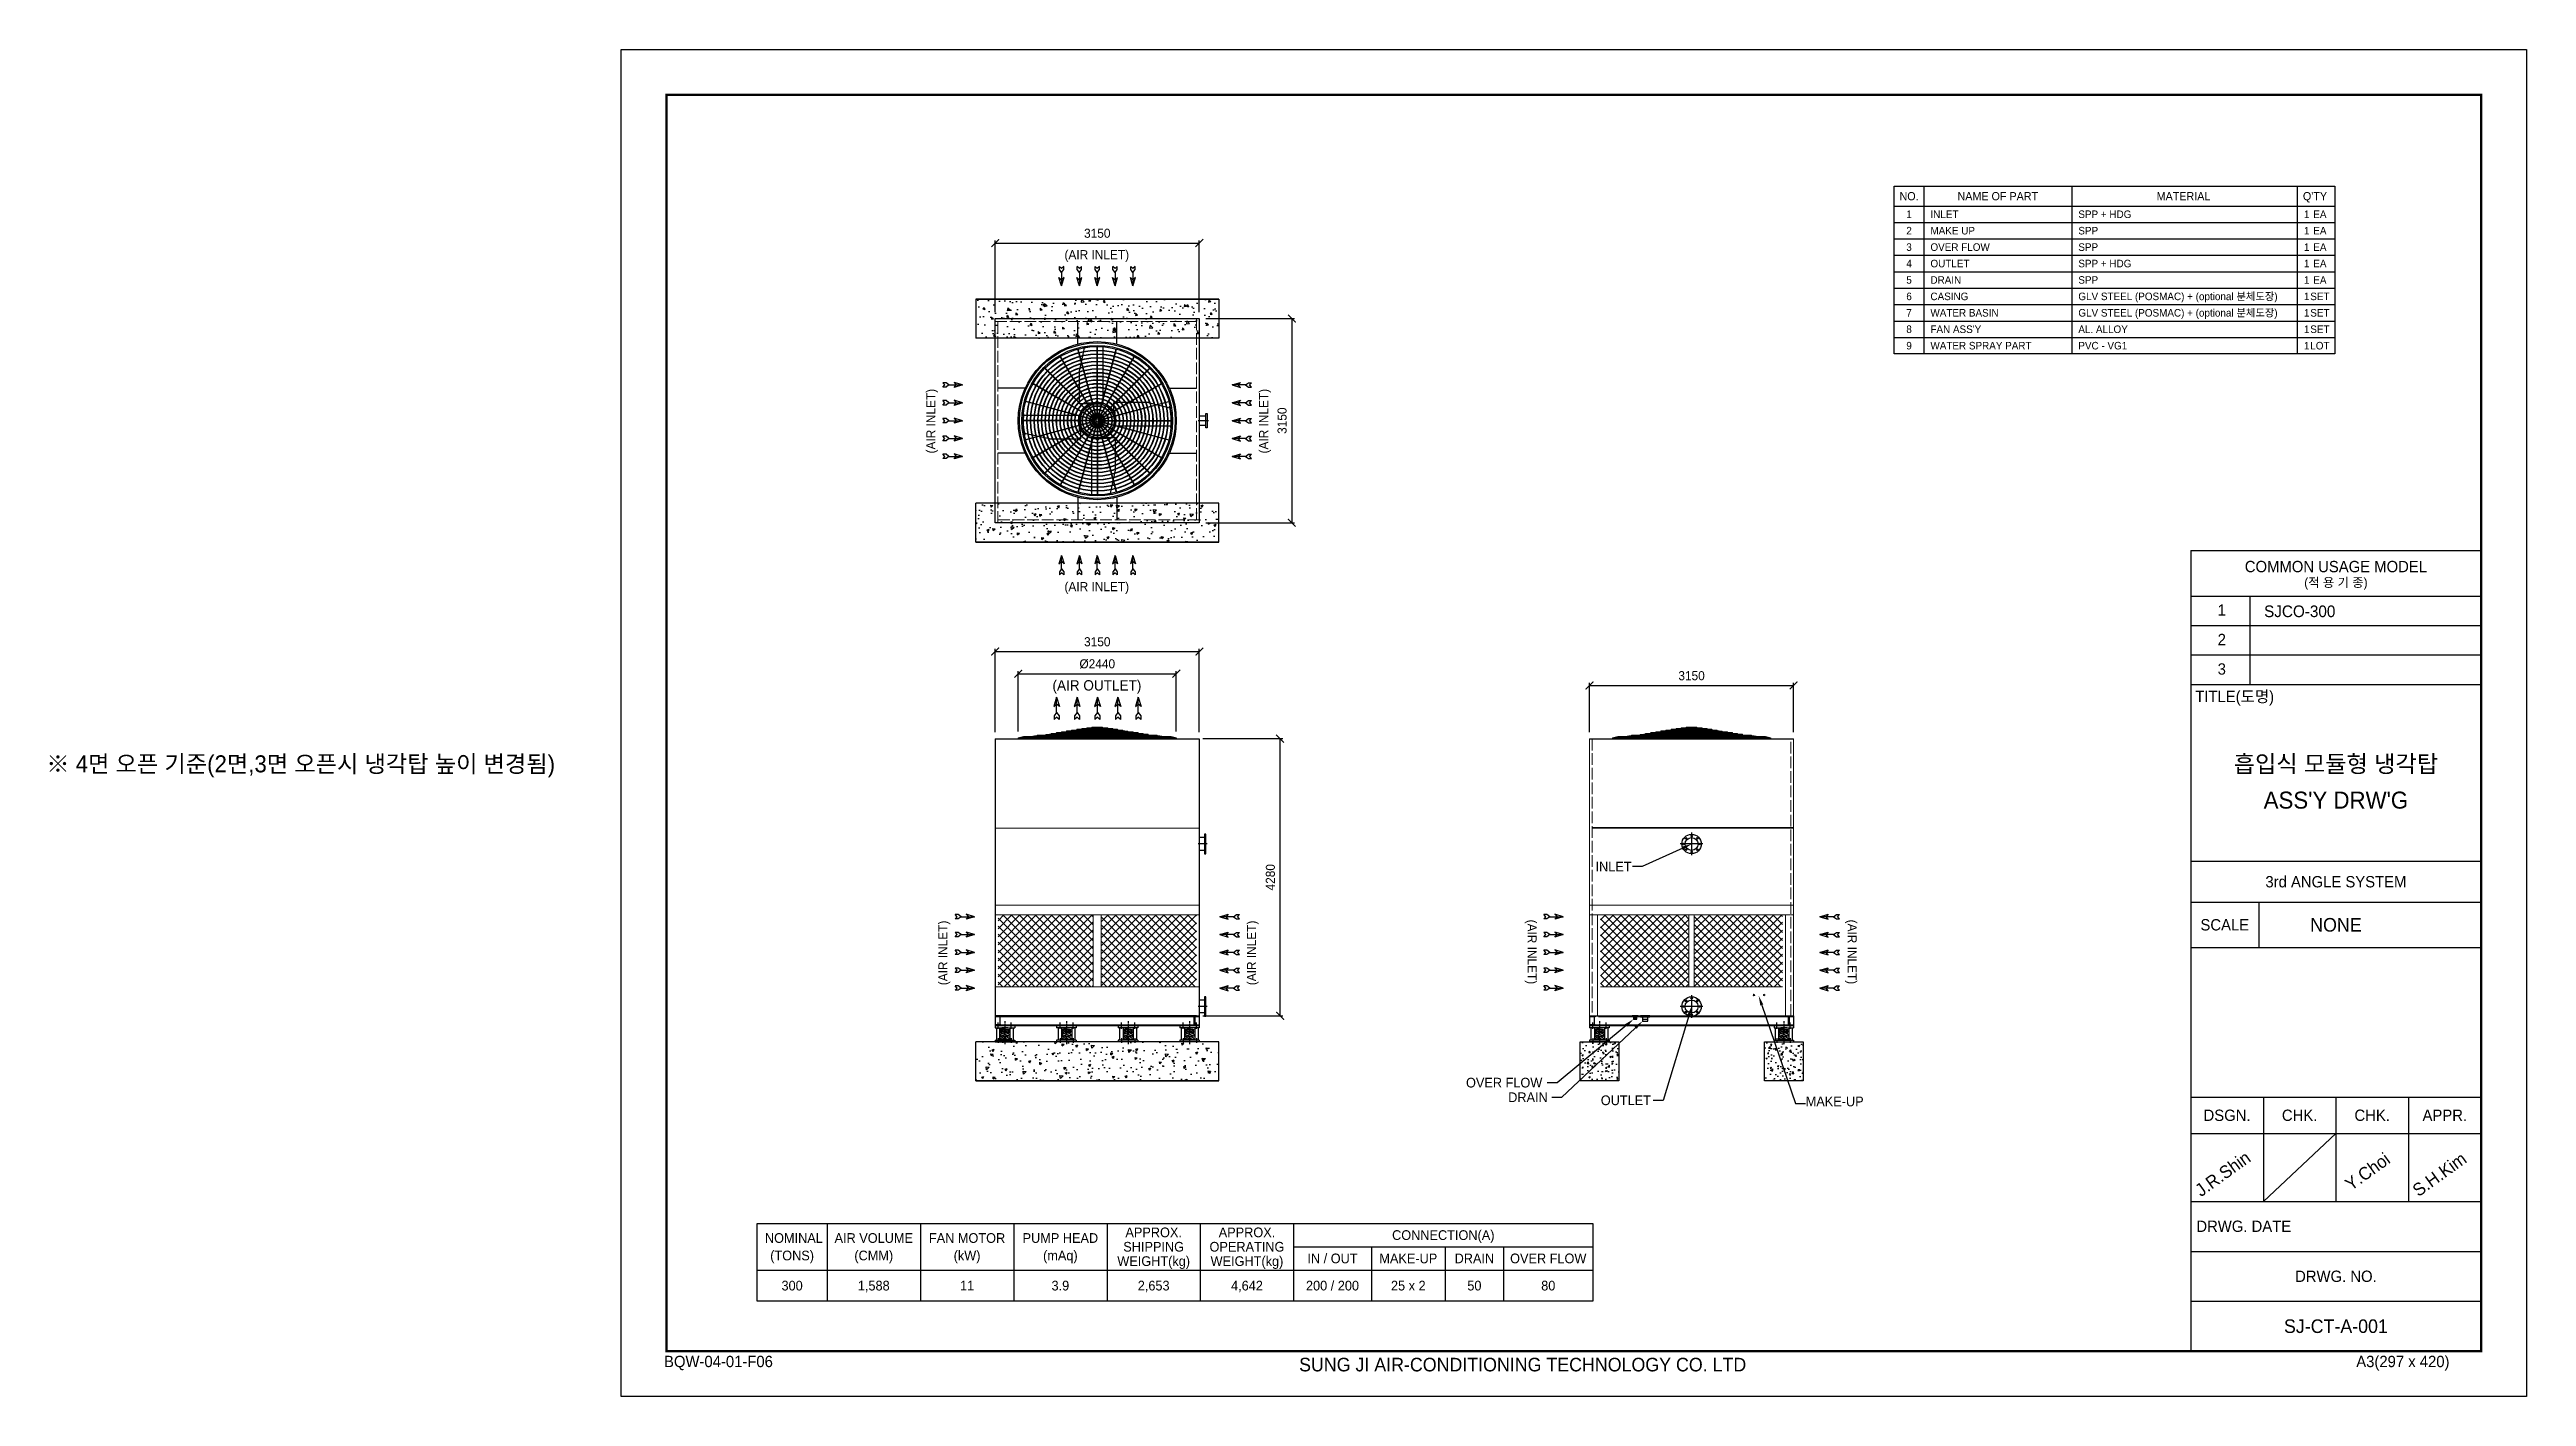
# Model space of a CAD drawing. Header units: millimetres. Extents: x 182790 to 221017, y 20795 to 41590.
import ezdxf
from ezdxf import colors
from ezdxf.entities.mleader import LeaderData, LeaderLine
from ezdxf.enums import TextEntityAlignment as Align
from ezdxf.math import Vec2, Vec3

# ---------------------------------------------------------------- set-up
doc = ezdxf.new("R2010")
doc.units = ezdxf.units.MM
doc.header["$LTSCALE"] = 30
doc.header["$MEASUREMENT"] = 0
doc.linetypes.add('CENTER', pattern=[2, 1.25, -0.25, 0.25, -0.25])
doc.linetypes.add('DASHED', pattern=[15, 12, -3])
doc.layers.get('0').update_dxf_attribs({"linetype": 'CONTINUOUS'})
doc.layers.get('DEFPOINTS').update_dxf_attribs({"color": 143, "linetype": 'CONTINUOUS'})
for name, color, linetype in [('4', 2, 'CONTINUOUS'), ('center', 1, 'CENTER'), ('L1_', 7, 'CONTINUOUS'), ('LINE', 7, 'CONTINUOUS'), ('냉각탑', 4, 'CONTINUOUS'), ('냉각탑_box', 1, 'CONTINUOUS'), ('냉각탑_dim', 1, 'CONTINUOUS'), ('냉각탑_form', 1, 'CONTINUOUS'), ('냉각탑_text', 3, 'CONTINUOUS'), ('냉각탑_기초', 23, 'CONTINUOUS'), ('냉각탑_찬넬방진', 1, 'CONTINUOUS')]:
    doc.layers.add(name, color=color, linetype=linetype)
doc.styles.add('HY울릉도L', font='')
doc.styles.get("Standard").update_dxf_attribs({"font": ''})
doc.styles.add('돋움', font='')
doc.styles.get('HY울릉도L').set_extended_font_data('HY울릉도L')
doc.styles.get('Standard').set_extended_font_data('Dotum')
doc.styles.get('돋움').set_extended_font_data('Dotum')
doc.dimstyles.new('성지DIM', dxfattribs={"dimtxt": 3.5, "dimasz": 3, "dimexe": 1, "dimexo": 2.5, "dimgap": 2, "dimtad": 1, "dimdec": 0, "dimzin": 3, "dimdsep": 46, "dimtxsty": 'HY울릉도L', "dimblk": 'ARCHTICK', "dimcen": -2, "dimclrd": 256, "dimclre": 256, "dimclrt": 7, "dimadec": 0, "dimazin": 0, "dimtfac": 1, "dimtdec": 0, "dimtofl": 0, "dimtmove": 0, "dimatfit": 3, "dimfxl": 0, "dimtolj": 1, "dimtzin": 0, "dimlwe": -1, "dimarcsym": 0})

msp = doc.modelspace()

# ---------------------------------------------------------------- texts
at = {"layer": '냉각탑_text', "style": '돋움'}
for s, height, p in [('NO.', 126.81, (211489, 39326.1)), ('NAME OF PART', 126.812, (212858.6, 39326.1)), ('MATERIAL', 126.81, (215724.5, 39326.1)), ("Q'TY", 126.81, (217753.5, 39326.1)), ('1', 116.7, (211489, 39047.1)), ('1', 116.7, (217626.7, 39047.1)), ('EA', 116.67, (217829.6, 39047.1)), ('2', 116.7, (211489, 38793.5)), ('1', 116.7, (217626.7, 38793.5)), ('EA', 116.67, (217829.6, 38793.5)), ('(AIR INLET)', 140, (198952.3, 38422.8)), ('4', 116.7, (211489, 38286.3)), ('3', 116.7, (211489, 38539.9)), ('1', 116.7, (217626.7, 38539.9)), ('1', 116.7, (217626.7, 38286.3)), ('EA', 116.67, (217829.6, 38539.9)), ('EA', 116.67, (217829.6, 38286.3)), ('5', 116.7, (211489, 38032.6)), ('1', 116.7, (217626.7, 38032.6)), ('EA', 116.67, (217829.6, 38032.6)), ('6', 116.7, (211489, 37779)), ('7', 116.7, (211489, 37525.4)), ('1', 116.7, (217626.7, 37779)), ('1', 116.7, (217626.7, 37525.4)), ('SET', 116.67, (217829.6, 37779)), ('SET', 116.67, (217829.6, 37525.4)), ('8', 116.7, (211489, 37271.8)), ('1', 116.7, (217626.7, 37271.8)), ('SET', 116.67, (217829.6, 37271.8)), ('9', 116.7, (211489, 37018.2)), ('1', 116.7, (217626.7, 37018.2)), ('LOT', 116.67, (217829.6, 37018.2)), ('(AIR INLET)', 140, (198952.3, 33297.9)), ('SJCO-300', 180.04, (217518.2, 32917.1)), ('(AIR OUTLET)', 160, (198954.6, 31773.5)), ('※ 4면 오픈 기준(2면,3면 오픈시 냉각탑 높이 변경됨)', 262.5, (186665.8, 30562.1)), ('흡입식 모듈형 냉각탑', 262.5, (218076.7, 30562.1)), ("ASS'Y DRW'G", 262.5, (218076.7, 30002.1)), ('NONE', 210.05, (218076.7, 28076.9)), (' NOMINAL', 150, (194250.4, 23241.6)), ('AIR VOLUME', 150, (195510.4, 23241.6)), ('FAN MOTOR', 150, (196950.4, 23241.6)), ('APPROX.', 150, (199830.4, 23328.6)), ('APPROX.', 150, (201270.4, 23328.6)), ('CONNECTION(A)', 150, (204300.4, 23286.6)), ('(TONS)', 150, (194250.4, 22971.6)), ('(CMM)', 150, (195510.4, 22971.6)), ('(kW)', 150, (196950.4, 22971.6)), ('PUMP HEAD', 150, (198390.4, 23241.6)), ('(mAq)', 150, (198390.4, 22971.6)), ('WEIGHT(kg)', 150, (199830.4, 22884.6)), ('SHIPPING', 150, (199830.4, 23106.6)), ('OPERATING', 150, (201270.4, 23106.6)), ('WEIGHT(kg)', 150, (201270.4, 22884.6)), ('IN / OUT', 150, (202590.4, 22926.6)), ('MAKE-UP', 150, (203760.4, 22926.6)), ('DRAIN', 150, (204780.4, 22926.6)), ('OVER FLOW', 150, (205920.4, 22926.6)), ('300', 150, (194250.4, 22506.6)), ('1,588', 150, (195510.4, 22506.6)), ('11', 150, (196950.4, 22506.6)), ('3.9', 150, (198390.4, 22506.6)), ('2,653', 150, (199830.4, 22506.6)), ('4,642', 150, (201270.4, 22506.6)), ('200 / 200', 150, (202590.4, 22506.6)), ('25 x 2', 150, (203760.4, 22506.6)), ('50', 150, (204780.4, 22506.6)), ('80', 150, (205920.4, 22506.6)), ('SJ-CT-A-001', 210.051, (218076.7, 21880.4))]:
    msp.add_text(s, height=height, dxfattribs=at).set_placement(p, align=Align.MIDDLE_CENTER)
for s, height, p in [('INLET ', 116.67, (211818.8, 39047.1)), ('SPP + HDG', 116.67, (214101.4, 39047.1)), ('MAKE UP', 116.67, (211818.8, 38793.5)), ('SPP', 116.67, (214101.4, 38793.5)), ('OVER FLOW', 116.67, (211818.8, 38539.9)), ('OUTLET ', 116.67, (211818.8, 38286.3)), ('SPP', 116.67, (214101.4, 38539.9)), ('SPP + HDG', 116.67, (214101.4, 38286.3)), ('DRAIN', 116.67, (211818.8, 38032.6)), ('SPP', 116.67, (214101.4, 38032.6)), ('GLV STEEL (POSMAC) + (optional 분체도장)', 116.667, (214101.4, 37779)), ('WATER BASIN', 116.667, (211818.8, 37525.4)), ('CASING', 116.67, (211818.8, 37779)), ('GLV STEEL (POSMAC) + (optional 분체도장)', 116.667, (214101.4, 37525.4)), ("FAN ASS'Y", 116.67, (211818.8, 37271.8)), ('AL. ALLOY', 116.67, (214101.4, 37271.8)), ('WATER SPRAY PART', 116.667, (211818.8, 37018.2)), ('PVC - VG1', 116.67, (214101.4, 37018.2)), ('OVER FLOW', 150, (204651.2, 25640.4)), ('DRAIN', 150, (205302.2, 25414.4)), ('MAKE-UP', 150, (209893.8, 25349.8))]:
    msp.add_text(s, height=height, dxfattribs=at).set_placement(p, align=Align.MIDDLE_LEFT)
for rotation, p in [(90, (196391.3, 35852.6)), (90, (201527.9, 35852.6)), (90, (196578.3, 27643.1)), (90, (201340.9, 27643.1)), (270, (205670.1, 27658.2)), (270, (210611.8, 27658.2))]:
    msp.add_text('(AIR INLET)', height=140, rotation=rotation, dxfattribs=at).set_placement(p, align=Align.MIDDLE_CENTER)
for s, p in [('INLET', (207206.1, 28975.3)), ('OUTLET', (207505.3, 25367.9))]:
    msp.add_text(s, height=150, dxfattribs=at).set_placement(p, align=Align.MIDDLE_RIGHT)
for s, p in [('J.R.Shin', (215994.5, 23869.9)), ('Y.Choi', (218309.8, 23963.3)), ('S.H.Kim', (219351, 23869.9))]:
    msp.add_text(s, height=196.05, rotation=35.81856, dxfattribs=at).set_placement(p)

# ---------------------------------------------------------------- blocks, each defined once
blk = doc.blocks.new('냉각탑form')
at = {"layer": 'DEFPOINTS'}
blk.add_lwpolyline([(0, 297.07), (420.1, 297.07), (420.1, 0), (0, 0)], close=True, dxfattribs=at)
at = {"layer": '냉각탑_form'}
for p, q in [((346.08, 186.55), (346.08, 10)), ((346.08, 186.55), (410.1, 186.55)), ((346.08, 186.55), (410.1, 186.55)), ((346.08, 176.54), (410.1, 176.54)), ((359.09, 176.54), (359.09, 157.04)), ((346.08, 170.04), (410.1, 170.04)), ((346.08, 163.54), (410.1, 163.54)), ((346.08, 157.04), (410.1, 157.04)), ((346.08, 157.04), (410.1, 157.04)), ((346.08, 118.03), (410.1, 118.03)), ((346.08, 109.03), (410.1, 109.03)), ((361.09, 109.03), (361.09, 99.02)), ((346.08, 99.02), (410.1, 99.02)), ((346.08, 66.02), (410.1, 66.02)), ((362.09, 66.02), (362.09, 43.01)), ((378.09, 66.02), (378.09, 43.01)), ((394.1, 66.02), (394.1, 43.01)), ((346.08, 58.01), (410.1, 58.01)), ((378.09, 58.01), (362.09, 43.01)), ((346.08, 43.01), (410.1, 43.01)), ((346.08, 32.01), (410.1, 32.01)), ((346.08, 21.01), (410.1, 21.01))]:
    blk.add_line(p, q, dxfattribs=at)
at = {"layer": '냉각탑_form', "const_width": 0.5}
blk.add_lwpolyline([(10, 287.07), (10, 10), (410.1, 10), (410.1, 287.07)], close=True, dxfattribs=at)
at = {"layer": '냉각탑_form', "style": '돋움'}
for s, height, p in [('COMMON USAGE MODEL', 2.5006, (378.09, 183.04)), ('(적 용 기 종)', 2, (378.09, 179.54)), ('3rd ANGLE SYSTEM', 2.5006, (378.09, 113.53)), ('SCALE', 2.501, (353.59, 104.03)), ('DSGN.', 2.501, (354.09, 62.02)), ('CHK.', 2.501, (370.09, 62.02)), ('CHK.', 2.501, (386.09, 62.02)), ('APPR.', 2.501, (402.1, 62.02)), ('DRWG. NO.', 2.501, (378.09, 26.51))]:
    blk.add_text(s, height=height, dxfattribs=at).set_placement(p, align=Align.MIDDLE_CENTER)
for s, height, p in [('1', 2.5, (352.02, 172.2)), ('2', 2.5, (352.02, 165.7)), ('3', 2.5, (352.02, 159.2)), ('TITLE(도명)', 2.501, (347.09, 153.14)), ('DRWG. DATE', 2.501, (347.32, 36.29)), ('BQW-04-01-F06', 2.5006, (9.48, 6.47)), ('SUNG JI AIR-CONDITIONING TECHNOLOGY CO. LTD', 3.0007, (149.5, 5.53)), ('A3(297 x 420)', 2.5006, (382.58, 6.47))]:
    blk.add_text(s, height=height, dxfattribs=at).set_placement(p)
blk = doc.blocks.new('A$C1FB73ED1')
for p, q in [((1261, 1340), (967, 2438)), ((1267, 1342), (972, 2440)), ((1277, 1343), (1277, 2480)), ((1283, 1343), (1283, 2480)), ((1293, 1342), (1588, 2440)), ((1299, 1340), (1593, 2438)), ((1233, 1322), (429, 2126)), ((1238, 1327), (434, 2131)), ((1246, 1333), (677, 2318)), ((1251, 1336), (683, 2321)), ((1309, 1336), (1877, 2321)), ((1314, 1333), (1883, 2318)), ((1322, 1327), (2126, 2131)), ((1327, 1322), (2131, 2126)), ((1224, 1309), (239, 1877)), ((1227, 1314), (242, 1883)), ((1333, 1314), (2318, 1883)), ((1336, 1309), (2321, 1877)), ((1217, 1283), (80, 1283)), ((1217, 1277), (80, 1277)), ((1218, 1293), (120, 1588)), ((1218, 1267), (120, 972)), ((1220, 1299), (122, 1593)), ((1220, 1261), (122, 967)), ((1224, 1251), (239, 683)), ((1227, 1246), (242, 677)), ((1233, 1238), (429, 434)), ((1238, 1233), (434, 429)), ((1246, 1227), (677, 242)), ((1251, 1224), (683, 239)), ((1261, 1220), (967, 122)), ((1267, 1218), (972, 120)), ((1277, 1217), (1277, 80)), ((1283, 1217), (1283, 80)), ((1293, 1218), (1588, 120)), ((1299, 1220), (1593, 122)), ((1309, 1224), (1877, 239)), ((1314, 1227), (1883, 242)), ((1322, 1233), (2126, 429)), ((1327, 1238), (2131, 434)), ((1333, 1246), (2318, 677)), ((1336, 1251), (2321, 683)), ((1340, 1299), (2438, 1593)), ((1340, 1261), (2438, 967)), ((1342, 1293), (2440, 1588)), ((1342, 1267), (2440, 972)), ((1343, 1283), (2480, 1283)), ((1343, 1277), (2480, 1277))]:
    blk.add_line(p, q)
for radius in [1280, 1260, 1220, 1200]:
    blk.add_circle((1280, 1280), radius)
at = {"ltscale": 5}
for radius in [1143, 1137, 1083, 1077, 1023, 1017, 963, 957, 903, 897, 843, 837, 783, 777, 723, 717, 663, 657, 603, 597, 543, 537, 483, 477, 423, 417, 363, 357, 303, 297, 243, 237, 183, 177, 123, 117, 63, 57, 40, 21]:
    blk.add_circle((1280, 1280), radius, dxfattribs=at)
at = {"color": 7}
blk.add_circle((1280, 1280), 274, dxfattribs=at)
at = {"layer": 'LINE', "color": 7}
for p, q in [((985, 2053), (1072, 2459)), ((1368, 2478), (1368, 1567)), ((985, 2053), (985, 1550)), ((84, 1368), (993, 1368)), ((84, 1368), (993, 1368)), ((1131, 1550), (985, 1550)), ((1131, 1550), (985, 1550)), ((993, 1131), (993, 1369)), ((993, 1131), (993, 1369)), ((993, 1369), (1011, 1369)), ((993, 1369), (1011, 1369)), ((993, 1131), (993, 1369)), ((993, 1131), (993, 1369)), ((993, 1369), (1011, 1369)), ((993, 1369), (1011, 1369)), ((1011, 1330), (1011, 1369)), ((1011, 1330), (1011, 1369)), ((1011, 1330), (1011, 1369)), ((1011, 1330), (1011, 1369)), ((1011, 1131), (1011, 1230)), ((1011, 1131), (1011, 1230)), ((1011, 1131), (1011, 1230)), ((1011, 1131), (1011, 1230)), ((1131, 1567), (1369, 1567)), ((1131, 1567), (1369, 1567)), ((1131, 1567), (1131, 1549)), ((1131, 1567), (1131, 1549)), ((1131, 1549), (1230, 1549)), ((1131, 1549), (1230, 1549)), ((1330, 1549), (1369, 1549)), ((1330, 1549), (1369, 1549)), ((1369, 1567), (1369, 1549)), ((1369, 1567), (1369, 1549)), ((1549, 1429), (1549, 1330)), ((1549, 1429), (1549, 1330)), ((1567, 1429), (1549, 1429)), ((1567, 1429), (1549, 1429)), ((1549, 1230), (1549, 1191)), ((1549, 1230), (1549, 1191)), ((2111, 1575), (1550, 1575)), ((1550, 1429), (1550, 1575)), ((1550, 1429), (1550, 1575)), ((1567, 1429), (1567, 1191)), ((1567, 1429), (1567, 1191)), ((2111, 1575), (2457, 1488)), ((509, 985), (103, 1072)), ((509, 985), (1010, 985)), ((509, 985), (1010, 985)), ((993, 1131), (1011, 1131)), ((993, 1131), (1011, 1131)), ((993, 1131), (1011, 1131)), ((993, 1131), (1011, 1131)), ((1010, 1131), (1010, 985)), ((1010, 1131), (1010, 985)), ((1010, 1131), (1010, 985)), ((1010, 1131), (1010, 985)), ((1230, 1011), (1191, 1011)), ((1191, 993), (1191, 1011)), ((1230, 1011), (1191, 1011)), ((1191, 993), (1191, 1011)), ((1429, 993), (1191, 993)), ((1429, 993), (1191, 993)), ((1192, 82), (1192, 993)), ((1429, 1011), (1330, 1011)), ((1429, 1011), (1330, 1011)), ((1429, 993), (1429, 1011)), ((1429, 993), (1429, 1011)), ((1429, 1010), (1575, 1010)), ((1429, 1010), (1575, 1010)), ((1567, 1191), (1549, 1191)), ((1567, 1191), (1549, 1191)), ((2476, 1192), (1567, 1192)), ((1575, 507), (1575, 1010)), ((1575, 507), (1488, 101)), ((1167, 83), (1167, 85)), ((1393, 83), (1393, 85)), ((1513, 104), (1513, 106))]:
    blk.add_line(p, q, dxfattribs=at)
for points in [[(966, 1272), (972, 1269), (979, 1272), (979, 1280), (972, 1284), (966, 1280)], [(966, 1272), (972, 1269), (979, 1272), (979, 1280), (972, 1284), (966, 1280)], [(966, 1272), (972, 1269), (979, 1272), (979, 1280), (972, 1284), (966, 1280)], [(966, 1272), (972, 1269), (979, 1272), (979, 1280), (972, 1284), (966, 1280)], [(1272, 1594), (1269, 1588), (1272, 1581), (1280, 1581), (1284, 1588), (1280, 1594)], [(1272, 1594), (1269, 1588), (1272, 1581), (1280, 1581), (1284, 1588), (1280, 1594)], [(1594, 1288), (1588, 1291), (1581, 1288), (1581, 1280), (1588, 1276), (1594, 1280)], [(1594, 1288), (1588, 1291), (1581, 1288), (1581, 1280), (1588, 1276), (1594, 1280)], [(1288, 966), (1291, 972), (1288, 979), (1280, 979), (1276, 972), (1280, 966)], [(1288, 966), (1291, 972), (1288, 979), (1280, 979), (1276, 972), (1280, 966)]]:
    blk.add_lwpolyline(points, close=True, dxfattribs=at)
for centre, radius in [((972, 1276), 8.5), ((972, 1276), 8.5), ((972, 1276), 8.5), ((972, 1276), 8.5), ((1001, 1350), 2), ((1001, 1350), 2), ((1001, 1350), 2), ((1001, 1350), 2), ((1001, 1231), 2), ((1001, 1231), 2), ((1001, 1231), 2), ((1001, 1231), 2), ((1191, 1559), 2), ((1191, 1559), 2), ((1231, 1559), 2), ((1231, 1559), 2), ((1276, 1588), 8.5), ((1276, 1588), 8.5), ((1350, 1559), 2), ((1350, 1559), 2), ((1559, 1369), 2), ((1559, 1369), 2), ((1559, 1329), 2), ((1559, 1329), 2), ((1559, 1210), 2), ((1559, 1210), 2), ((1588, 1284), 8.5), ((1588, 1284), 8.5), ((1001, 1191), 2), ((1001, 1191), 2), ((1001, 1191), 2), ((1001, 1191), 2), ((1210, 1001), 2), ((1210, 1001), 2), ((1284, 972), 8.5), ((1284, 972), 8.5), ((1329, 1001), 2), ((1329, 1001), 2), ((1369, 1001), 2), ((1369, 1001), 2)]:
    blk.add_circle(centre, radius, dxfattribs=at)
for centre, radius, start, end in [((1280, 1483), 1000, 83.5007, 103.4595), ((1280, 1483), 998, 83.4876, 103.487), ((1079, 1280), 1000, 173.5007, 193.4595), ((1079, 1280), 998, 173.4876, 193.487), ((1481, 1280), 998, 353.4876, 13.487), ((1481, 1280), 1000, 353.5007, 13.4595), ((1280, 1077), 998, 263.4876, 283.487), ((1280, 1077), 1000, 263.5007, 283.4595)]:
    blk.add_arc(centre, radius, start, end, dxfattribs=at)
blk = doc.blocks.new('화살표 IN OUT')
at = {"layer": '냉각탑_dim'}
for p, q in [((-323, 43), (-384, 43)), ((-343, 0), (-384, 43)), ((-384, -43), (-343, 0)), ((-266, 0), (-323, 43)), ((-266, 0), (-323, -43)), ((-266, 0), (0, 0)), ((-163, 50), (-122, 0)), ((0, 0), (-163, 50)), ((-163, -50), (-122, 0)), ((0, 0), (-163, -50)), ((-323, -43), (-384, -43))]:
    blk.add_line(p, q, dxfattribs=at)
blk = doc.blocks.new('_ArchTick')
at = {"color": 0, "linetype": 'ByBlock', "const_width": 0.15}
blk.add_lwpolyline([(-0.5, -0.5), (0.5, 0.5)], dxfattribs=at)
blk = doc.blocks.new('*D44')
at = {"layer": 'DEFPOINTS', "color": 0, "transparency": 16777216}
for p in [(200535, 38603), (197385, 37435), (200535, 37435)]:
    blk.add_point(p, dxfattribs=at)
at = {"layer": '냉각탑_dim', "transparency": 16777216}
for p, q in [((197385, 37535), (197385, 38643)), ((200535, 37535), (200535, 38643))]:
    blk.add_line(p, q, dxfattribs=at)
at = {"layer": '냉각탑_dim', "lineweight": -2, "transparency": 16777216}
blk.add_line((197385, 38603), (200535, 38603), dxfattribs=at)
at = {"layer": '냉각탑_dim', "lineweight": -2, "transparency": 16777216, "xscale": 120, "yscale": 120, "zscale": 120, "rotation": 180}
blk.add_blockref('_ArchTick', (197385, 38603), dxfattribs=at)
at = {"layer": '냉각탑_dim', "lineweight": -2, "transparency": 16777216, "xscale": 120, "yscale": 120, "zscale": 120}
blk.add_blockref('_ArchTick', (200535, 38603), dxfattribs=at)
at = {"layer": '냉각탑_dim', "color": 7, "transparency": 16777216, "insert": (198960, 38753), "char_height": 140, "attachment_point": 5, "style": 'HY울릉도L'}
blk.add_mtext('\\A1;3150', dxfattribs=at)
blk = doc.blocks.new('*D45')
at = {"layer": 'DEFPOINTS', "color": 0, "transparency": 16777216}
for p in [(200535, 37435), (200535, 34285), (201963, 34285)]:
    blk.add_point(p, dxfattribs=at)
at = {"layer": '냉각탑_dim', "transparency": 16777216}
for p, q in [((200635, 37435), (202003, 37435)), ((200635, 34285), (202003, 34285))]:
    blk.add_line(p, q, dxfattribs=at)
at = {"layer": '냉각탑_dim', "lineweight": -2, "transparency": 16777216}
blk.add_line((201963, 37435), (201963, 34285), dxfattribs=at)
at = {"layer": '냉각탑_dim', "lineweight": -2, "transparency": 16777216, "xscale": 120, "yscale": 120, "zscale": 120}
for p, rotation in [((201963, 37435), 90), ((201963, 34285), 270)]:
    blk.add_blockref('_ArchTick', p, dxfattribs=dict(at, rotation=rotation))
at = {"layer": '냉각탑_dim', "color": 7, "transparency": 16777216, "insert": (201813, 35860), "char_height": 140, "attachment_point": 5, "rotation": 90, "style": 'HY울릉도L'}
blk.add_mtext('\\A1;3150', dxfattribs=at)
blk = doc.blocks.new('A$C226D569F')
at = {"layer": '냉각탑_기초', "ltscale": 30}
h = blk.add_hatch(dxfattribs=at)
h.set_pattern_fill('AR-CONC', color=256, scale=50, angle=-90, style=0)
h.set_pattern_definition([(40, (117875.86, -570.8), (-31.3761, 358.6301), [37.5, -412.5]), (95, (117875.86, -570.8), (376.0961, -69.3757), [30, -330]), (349.54856, (117873.25, -540.92), (344.72, 289.2544), [31.8701, -350.571]), (43.8158, (117975.86, -570.8), (-82.7596, 533.6207), [56.25, -618.75]), (353.36436, (117968.97, -526.34), (487.0593, 467.331), [47.8052, -525.857]), (98.81584, (117975.86, -570.8), (487.0593, 467.331), [45, -495]), (69, (117950.86, -520.8), (-201.30945, 298.4535), [37.5, -412.5]), (124, (117950.86, -520.8), (362.575, 121.6577), [30, -330]), (18.54856, (117934.1, -495.94), (161.2656, 420.1112), [31.8701, -350.571]), (52.5, (117875.86, -570.81), (166.44693, 6.07993), [0, -326, 0, -335, 0, -331.25]), (82.5, (117875.86, -570.8), (197.20586, 131.53477), [0, -191, 0, -318.5, 0, -126.25]), (122.5, (117875.86, -682.31), (-11.27744, 266.91122), [0, -125, 0, -390, 0, -517.5]), (132.5, (117875.86, -732.3), (50.0525, 291.5931), [0, -162.5, 0, -259, 0, -367.5])])
h.paths.add_polyline_path([(0, 0), (0, 600), (3750, 600), (3750, 0)])
for p, q in [((0, 0), (0, 600)), ((3750, 0), (0, 0))]:
    blk.add_line(p, q, dxfattribs=at)
blk.add_lwpolyline([(0, 0), (3750, 0), (3750, 600), (0, 600)], dxfattribs=at)
blk = doc.blocks.new('sdfghj')
at = {"layer": '4', "color": 3, "linetype": 'CENTER'}
blk.add_line((77432, -35928), (77432, -36281), dxfattribs=at)
at = {"layer": 'L1_', "color": 2, "linetype": 'Continuous'}
for p, q in [((77283, -35997), (77283, -36029)), ((77283, -35997), (77584, -35997)), ((77283, -36029), (77584, -36029)), ((77283, -36221), (77584, -36221)), ((77283, -36221), (77283, -36247)), ((77283, -36247), (77584, -36247)), ((77301, -36029), (77351, -36029)), ((77301, -36029), (77301, -36222)), ((77301, -36120), (77301, -36221)), ((77351, -36029), (77351, -36222)), ((77351, -36120), (77351, -36221)), ((77367, -36056), (77367, -36068)), ((77428, -36056), (77367, -36056)), ((77367, -36063), (77395, -36068)), ((77367, -36160), (77426, -36133)), ((77367, -36160), (77406, -36171)), ((77367, -36210), (77367, -36221)), ((77495, -36213), (77367, -36213)), ((77367, -36213), (77493, -36213)), ((77368, -36080), (77419, -36056)), ((77368, -36105), (77428, -36077)), ((77368, -36131), (77428, -36103)), ((77368, -36189), (77422, -36164)), ((77496, -36213), (77368, -36213)), ((77369, -36213), (77497, -36213)), ((77370, -36106), (77407, -36113)), ((77425, -36191), (77378, -36213)), ((77384, -36029), (77384, -36031)), ((77477, -36031), (77384, -36031)), ((77419, -36158), (77391, -36149)), ((77428, -36100), (77393, -36093)), ((77425, -36031), (77425, -36041)), ((77440, -36041), (77425, -36041)), ((77428, -36130), (77428, -36041)), ((77428, -36130), (77436, -36130)), ((77436, -36130), (77436, -36041)), ((77436, -36056), (77496, -36056)), ((77438, -36056), (77436, -36056)), ((77496, -36105), (77436, -36077)), ((77436, -36099), (77471, -36093)), ((77495, -36131), (77436, -36103)), ((77497, -36160), (77438, -36133)), ((77438, -36191), (77485, -36213)), ((77440, -36031), (77440, -36041)), ((77495, -36189), (77442, -36164)), ((77496, -36080), (77444, -36056)), ((77444, -36158), (77473, -36149)), ((77493, -36106), (77457, -36113)), ((77497, -36160), (77458, -36171)), ((77496, -36063), (77469, -36068)), ((77477, -36029), (77477, -36031)), ((77496, -36056), (77496, -36068)), ((77497, -36209), (77497, -36221)), ((77509, -36029), (77562, -36029)), ((77509, -36029), (77509, -36221)), ((77509, -36120), (77509, -36221)), ((77562, -36029), (77562, -36221)), ((77562, -36120), (77562, -36221)), ((77584, -35997), (77584, -36029)), ((77584, -36221), (77584, -36247))]:
    blk.add_line(p, q, dxfattribs=at)
at = {"layer": 'L1_', "color": 1, "linetype": 'CENTER'}
for p, q in [((77327, -36047), (77327, -35949)), ((77327, -36189), (77327, -36261)), ((77531, -36047), (77531, -35949)), ((77531, -36188), (77531, -36260))]:
    blk.add_line(p, q, dxfattribs=at)
at = {"layer": 'L1_', "color": 2, "linetype": 'Continuous'}
for centre, radius, start, end in [((77381, -36092), 18.3, 142.4554, 226.9466), ((77394, -36147), 31.4, 150.8406, 199.726), ((77368, -36157), 3.63, 199.726, 254.389), ((77386, -36200), 21.4, 154.2564, 218.822), ((77369, -36083), 3.63, 114.7395, 142.4554), ((77370, -36134), 3.63, 114.7395, 150.8406), ((77370, -36192), 3.63, 114.7395, 154.2564), ((77371, -36103), 3.63, 226.9466, 260.1342), ((77418, -36162), 3.63, 294.7395, 71.8917), ((77424, -36167), 3.63, 22.2631, 114.7395), ((77400, -36177), 29.3, 330.1371, 22.2631), ((77425, -36130), 3.63, 294.7395, 0), ((77464, -36177), 29.3, 157.7369, 209.8629), ((77440, -36130), 3.63, 180, 245.2605), ((77440, -36167), 3.63, 65.2605, 157.7369), ((77446, -36162), 3.63, 108.1083, 245.2605), ((77493, -36103), 3.63, 279.8658, 313.0534), ((77483, -36092), 18.3, 313.0534, 37.5446), ((77494, -36134), 3.63, 29.1594, 65.2605), ((77494, -36192), 3.63, 25.7436, 65.2605), ((77478, -36200), 21.4, 321.178, 25.7436), ((77494, -36083), 3.63, 37.5446, 65.2605), ((77470, -36147), 31.4, 340.274, 29.1594), ((77496, -36157), 3.63, 285.611, 340.274)]:
    blk.add_arc(centre, radius, start, end, dxfattribs=at)
blk = doc.blocks.new('*D46')
at = {"layer": 'DEFPOINTS', "color": 0, "transparency": 16777216}
for p in [(200490, 30951), (201782, 30951), (200490, 26671)]:
    blk.add_point(p, dxfattribs=at)
at = {"layer": '냉각탑_dim', "transparency": 16777216}
for p, q in [((200590, 30951), (201822, 30951)), ((200590, 26671), (201822, 26671))]:
    blk.add_line(p, q, dxfattribs=at)
at = {"layer": '냉각탑_dim', "lineweight": -2, "transparency": 16777216}
blk.add_line((201782, 26671), (201782, 30951), dxfattribs=at)
at = {"layer": '냉각탑_dim', "lineweight": -2, "transparency": 16777216, "xscale": 120, "yscale": 120, "zscale": 120}
for p, rotation in [((201782, 30951), 90), ((201782, 26671), 270)]:
    blk.add_blockref('_ArchTick', p, dxfattribs=dict(at, rotation=rotation))
at = {"layer": '냉각탑_dim', "color": 7, "transparency": 16777216, "insert": (201632, 28811), "char_height": 140, "attachment_point": 5, "rotation": 90, "style": 'HY울릉도L'}
blk.add_mtext('\\A1;4280', dxfattribs=at)
blk = doc.blocks.new('*D47')
at = {"layer": 'DEFPOINTS', "color": 0, "transparency": 16777216}
for p in [(209707, 31772), (206557, 30951), (209707, 30950)]:
    blk.add_point(p, dxfattribs=at)
at = {"layer": '냉각탑_dim', "transparency": 16777216}
for p, q in [((206557, 31051), (206557, 31812)), ((209707, 31050), (209707, 31812))]:
    blk.add_line(p, q, dxfattribs=at)
at = {"layer": '냉각탑_dim', "lineweight": -2, "transparency": 16777216}
blk.add_line((206557, 31772), (209707, 31772), dxfattribs=at)
at = {"layer": '냉각탑_dim', "lineweight": -2, "transparency": 16777216, "xscale": 120, "yscale": 120, "zscale": 120, "rotation": 180}
blk.add_blockref('_ArchTick', (206557, 31772), dxfattribs=at)
at = {"layer": '냉각탑_dim', "lineweight": -2, "transparency": 16777216, "xscale": 120, "yscale": 120, "zscale": 120}
blk.add_blockref('_ArchTick', (209707, 31772), dxfattribs=at)
at = {"layer": '냉각탑_dim', "color": 7, "transparency": 16777216, "insert": (208132, 31922), "char_height": 140, "attachment_point": 5, "style": 'HY울릉도L'}
blk.add_mtext('\\A1;3150', dxfattribs=at)
blk = doc.blocks.new('fsadvwefvwefv')
at = {"layer": '4', "color": 3, "linetype": 'CENTER'}
blk.add_line((147940, 26677), (147940, 26324), dxfattribs=at)
at = {"layer": 'L1_', "color": 2, "linetype": 'Continuous'}
for p, q in [((147788, 26609), (147788, 26577)), ((148089, 26609), (147788, 26609)), ((148089, 26577), (147788, 26577)), ((148089, 26385), (147788, 26385)), ((147788, 26385), (147788, 26359)), ((147863, 26577), (147810, 26577)), ((147810, 26577), (147810, 26385)), ((147810, 26486), (147810, 26385)), ((147863, 26577), (147863, 26385)), ((147863, 26486), (147863, 26385)), ((147875, 26446), (147915, 26435)), ((147875, 26396), (147875, 26385)), ((148003, 26393), (147875, 26393)), ((147876, 26526), (147928, 26550)), ((147876, 26550), (147876, 26538)), ((147936, 26550), (147876, 26550)), ((147876, 26543), (147903, 26538)), ((147876, 26501), (147936, 26529)), ((147876, 26446), (147934, 26473)), ((147876, 26393), (148004, 26393)), ((147877, 26475), (147936, 26503)), ((147877, 26417), (147931, 26442)), ((147878, 26393), (148005, 26393)), ((147879, 26499), (147915, 26493)), ((148005, 26393), (147879, 26393)), ((147934, 26414), (147887, 26393)), ((147895, 26577), (147895, 26575)), ((147895, 26575), (147988, 26575)), ((147928, 26448), (147900, 26457)), ((147936, 26506), (147901, 26512)), ((147933, 26575), (147933, 26565)), ((147933, 26565), (147948, 26565)), ((147935, 26550), (147936, 26550)), ((147936, 26476), (147936, 26565)), ((147944, 26476), (147936, 26476)), ((147944, 26476), (147944, 26565)), ((148005, 26501), (147944, 26529)), ((147944, 26506), (147979, 26512)), ((148004, 26475), (147944, 26503)), ((147945, 26550), (148005, 26550)), ((148005, 26446), (147946, 26473)), ((147947, 26414), (147994, 26393)), ((147948, 26575), (147948, 26565)), ((148004, 26417), (147950, 26442)), ((148004, 26526), (147953, 26550)), ((147953, 26448), (147981, 26457)), ((148002, 26499), (147966, 26493)), ((148005, 26446), (147966, 26435)), ((148005, 26543), (147978, 26538)), ((147988, 26577), (147988, 26575)), ((148005, 26550), (148005, 26538)), ((148005, 26395), (148005, 26385)), ((148071, 26577), (148021, 26577)), ((148021, 26577), (148021, 26384)), ((148021, 26486), (148021, 26385)), ((148071, 26577), (148071, 26384)), ((148071, 26486), (148071, 26385)), ((148089, 26609), (148089, 26577)), ((148089, 26385), (148089, 26359)), ((148089, 26359), (147788, 26359))]:
    blk.add_line(p, q, dxfattribs=at)
at = {"layer": 'L1_', "color": 1, "linetype": 'CENTER'}
for p, q in [((147841, 26558), (147841, 26657)), ((147841, 26418), (147841, 26346)), ((148045, 26558), (148045, 26657)), ((148045, 26417), (148045, 26345))]:
    blk.add_line(p, q, dxfattribs=at)
at = {"layer": 'L1_', "color": 2, "linetype": 'Continuous'}
for centre, radius, start, end in [((147890, 26514), 18.3, 142.4554, 226.9466), ((147903, 26458), 31.4, 150.8406, 199.726), ((147876, 26449), 3.63, 199.726, 254.389), ((147894, 26406), 21.4, 154.2564, 218.822), ((147878, 26523), 3.63, 114.7395, 142.4554), ((147878, 26472), 3.63, 114.7395, 150.8406), ((147878, 26414), 3.63, 114.7395, 154.2564), ((147880, 26503), 3.63, 226.9466, 260.1342), ((147927, 26444), 3.63, 294.7395, 71.8917), ((147932, 26439), 3.63, 22.2631, 114.7395), ((147933, 26476), 3.63, 294.7395, 0), ((147909, 26429), 29.3, 330.1371, 22.2631), ((147972, 26429), 29.3, 157.7369, 209.8629), ((147948, 26476), 3.63, 180, 245.2605), ((147949, 26439), 3.63, 65.2605, 157.7369), ((147954, 26444), 3.63, 108.1083, 245.2605), ((148001, 26503), 3.63, 279.8658, 313.0534), ((147987, 26406), 21.4, 321.178, 25.7436), ((148003, 26523), 3.63, 37.5446, 65.2605), ((147991, 26514), 18.3, 313.0534, 37.5446), ((148003, 26472), 3.63, 29.1594, 65.2605), ((148002, 26414), 3.63, 25.7436, 65.2605), ((148004, 26449), 3.63, 285.611, 340.274), ((147978, 26458), 31.4, 340.274, 29.1594)]:
    blk.add_arc(centre, radius, start, end, dxfattribs=at)
at = {"layer": '냉각탑_기초', "ltscale": 30}
blk.add_line((147980, 26355), (147980, 26355), dxfattribs=at)
blk = doc.blocks.new('*D48')
at = {"layer": 'DEFPOINTS', "color": 0, "transparency": 16777216}
for p in [(200535, 32296), (197385, 30951), (200535, 30951)]:
    blk.add_point(p, dxfattribs=at)
at = {"layer": '냉각탑_dim', "transparency": 16777216}
for p, q in [((197385, 31051), (197385, 32336)), ((200535, 31051), (200535, 32336))]:
    blk.add_line(p, q, dxfattribs=at)
at = {"layer": '냉각탑_dim', "lineweight": -2, "transparency": 16777216}
blk.add_line((197385, 32296), (200535, 32296), dxfattribs=at)
at = {"layer": '냉각탑_dim', "lineweight": -2, "transparency": 16777216, "xscale": 120, "yscale": 120, "zscale": 120, "rotation": 180}
blk.add_blockref('_ArchTick', (197385, 32296), dxfattribs=at)
at = {"layer": '냉각탑_dim', "lineweight": -2, "transparency": 16777216, "xscale": 120, "yscale": 120, "zscale": 120}
blk.add_blockref('_ArchTick', (200535, 32296), dxfattribs=at)
at = {"layer": '냉각탑_dim', "color": 7, "transparency": 16777216, "insert": (198960, 32446), "char_height": 140, "attachment_point": 5, "style": 'HY울릉도L'}
blk.add_mtext('\\A1;3150', dxfattribs=at)
blk = doc.blocks.new('*D49')
at = {"layer": 'DEFPOINTS', "color": 0, "transparency": 16777216}
for p in [(200180, 31954), (197740, 30962), (200180, 30962)]:
    blk.add_point(p, dxfattribs=at)
at = {"layer": '냉각탑_dim', "transparency": 16777216}
for p, q in [((197740, 31062), (197740, 31994)), ((200180, 31062), (200180, 31994))]:
    blk.add_line(p, q, dxfattribs=at)
at = {"layer": '냉각탑_dim', "lineweight": -2, "transparency": 16777216}
blk.add_line((197740, 31954), (200180, 31954), dxfattribs=at)
at = {"layer": '냉각탑_dim', "lineweight": -2, "transparency": 16777216, "xscale": 120, "yscale": 120, "zscale": 120, "rotation": 180}
blk.add_blockref('_ArchTick', (197740, 31954), dxfattribs=at)
at = {"layer": '냉각탑_dim', "lineweight": -2, "transparency": 16777216, "xscale": 120, "yscale": 120, "zscale": 120}
blk.add_blockref('_ArchTick', (200180, 31954), dxfattribs=at)
at = {"layer": '냉각탑_dim', "color": 7, "transparency": 16777216, "insert": (198960, 32104), "char_height": 140, "attachment_point": 5, "style": 'HY울릉도L'}
blk.add_mtext('\\A1;Ø2440', dxfattribs=at)
blk = doc.blocks.new('A$C05CA400C')
at = {"layer": '냉각탑_기초', "ltscale": 30}
h = blk.add_hatch(dxfattribs=at)
h.set_pattern_fill('AR-CONC', color=256, scale=30, style=0)
h.set_pattern_definition([(50, (-16569.06, -4991.66), (215.178, -18.8256), [22.5, -247.5]), (355, (-16569.06, -4991.66), (-41.6254, 225.6576), [18, -198]), (100.4514, (-16551.13, -4993.23), (173.5528, 206.8319), [19.122, -210.3426]), (46.1842, (-16569.06, -4931.66), (320.1723, -49.6557), [33.75, -371.25]), (96.6356, (-16542.38, -4935.8), (280.399, 292.2354), [28.683, -315.514]), (351.1842, (-16569.06, -4931.66), (280.3986, 292.2356), [27, -297]), (21, (-16539.06, -4946.66), (179.0721, -120.7857), [22.5, -247.5]), (326, (-16539.06, -4946.66), (72.9946, 217.545), [18, -198]), (71.4514, (-16524.13, -4956.72), (252.0668, 96.7591), [19.122, -210.3426]), (37.5, (-16569.06, -4991.66), (3.64796, 99.86816), [0, -195.6, 0, -201, 0, -198.75]), (7.5, (-16569.06, -4991.66), (78.92086, 118.3235), [0, -114.6, 0, -191.1, 0, -75.75]), (327.5, (-16635.96, -4991.66), (160.14673, -6.76646), [0, -75, 0, -234, 0, -310.5]), (317.5, (-16665.96, -4991.66), (174.9559, 30.0315), [0, -97.5, 0, -155.4, 0, -220.5])])
h.paths.add_polyline_path([(0, 600), (600, 600), (600, 0), (0, 0)])
blk.add_lwpolyline([(0, 600), (600, 600), (600, 0), (0, 0)], close=True, dxfattribs=at)

# ---------------------------------------------------------------- dimensions: what is measured, and where the dimension line sits
at = {"layer": '냉각탑_dim'}
for base, p1, p2, picture, middle in [((200534.8, 38602.7), (197384.8, 37435.2), (200534.8, 37435.2), '*D44', (198959.8, 38752.7)), ((200534.8, 32295.9), (197384.8, 30950.6), (200534.8, 30950.6), '*D48', (198959.8, 32445.9)), ((209707.4, 31772.2), (206557.4, 30950.6), (209707.4, 30950.4), '*D47', (208132.4, 31922.2))]:
    dim = msp.add_linear_dim(base=base, p1=p1, p2=p2, dimstyle='성지DIM', override={"dimscale": 40}, dxfattribs=at)
    dim.commit()
    dim.dimension.update_dxf_attribs({"geometry": picture, "text_midpoint": middle})
for base, p1, p2, picture, middle in [((201962.7, 34285.2), (200534.8, 37435.2), (200534.8, 34285.2), '*D45', (201812.7, 35860.2)), ((201781.9, 30950.6), (200489.8, 26670.6), (200489.8, 30950.6), '*D46', (201631.9, 28810.6))]:
    dim = msp.add_linear_dim(base=base, p1=p1, p2=p2, angle=90, dimstyle='성지DIM', override={"dimscale": 40}, dxfattribs=at)
    dim.commit()
    dim.dimension.update_dxf_attribs({"geometry": picture, "text_midpoint": middle})
dim = msp.add_linear_dim(base=(200179.8, 31953.5), p1=(197739.8, 30961.9), p2=(200179.8, 30961.9), text='Ø<>', dimstyle='성지DIM', override={"dimscale": 40}, dxfattribs=at)
dim.commit()
dim.dimension.update_dxf_attribs({"geometry": '*D49', "text_midpoint": (198959.8, 32103.5)})

# ---------------------------------------------------------------- hatches: boundary and pattern name
at = {"ltscale": 500}
h = msp.add_hatch(dxfattribs=at)
h.set_pattern_fill('ANSI37', color=256, scale=700)
h.set_pattern_definition([(45, (9731.075, 19870.49), (-61.871843, 61.871843), []), (135, (9731.075, 19870.49), (-61.871843, -61.871843), [])])
h.paths.add_polyline_path([(197429.8, 28230.6), (197429.8, 27120.6), (198897.3, 27120.6), (198897.3, 28230.6)])
h.paths.add_polyline_path([(200489.8, 27120.6), (200489.8, 28230.6), (199022.3, 28230.6), (199022.3, 27120.6)])
h = msp.add_hatch(dxfattribs=at)
h.set_pattern_fill('ANSI37', color=256, scale=700)
h.set_pattern_definition([(45, (12208.94, 19870.49), (-61.871843, 61.871843), []), (135, (12208.94, 19870.49), (-61.871843, -61.871843), [])])
h.paths.add_polyline_path([(206727.4, 28230.6), (206727.4, 27120.6), (208090.4, 27120.6), (208090.4, 28230.6)])
h.paths.add_polyline_path([(209537.4, 27120.6), (209537.4, 28230.6), (208174.4, 28230.6), (208174.4, 27120.6)])

# ---------------------------------------------------------------- linework, layer by layer
for p, q in [((197384.8, 34285.2), (197384.8, 37435.2)), ((197384.8, 37435.2), (200534.8, 37435.2)), ((198659.8, 37042.7), (198659.8, 37390.2)), ((199259.8, 37042.7), (199259.8, 37390.2)), ((200534.8, 37435.2), (200534.8, 34285.2)), ((197847, 36360.2), (197429.8, 36360.2)), ((200072.6, 36360.2), (200489.8, 36360.2)), ((197847, 35360.2), (197429.8, 35360.2)), ((200072.6, 35360.2), (200489.8, 35360.2)), ((198659.8, 34677.6), (198659.8, 34330.2)), ((199259.8, 34677.6), (199259.8, 34330.2)), ((200534.8, 34285.2), (197384.8, 34285.2)), ((197384.8, 30950.6), (197384.8, 26670.6)), ((197384.8, 30950.6), (200534.8, 30950.6)), ((200073.2, 30950.6), (197846.4, 30950.6)), ((200179.8, 30961.9), (200179.8, 30952.6)), ((200534.8, 30950.6), (200534.8, 26670.6)), ((206557.4, 30950.6), (209707.4, 30950.6)), ((209245.8, 30950.6), (207019, 30950.6)), ((209352.4, 30961.9), (209352.4, 30952.6)), ((200489.8, 26670.6), (197384.8, 26670.6))]:
    msp.add_line(p, q, dxfattribs=at)
at = {"color": 5, "linetype": 'DASHED', "lineweight": 9, "ltscale": 0.5}
for p, q in [((197384.8, 37393.2), (200534.8, 37393.2)), ((197426.8, 34285.2), (197426.8, 37435.2)), ((200492.8, 37435.2), (200492.8, 34285.2)), ((200534.8, 34327.2), (197384.8, 34327.2)), ((206599.4, 30950.6), (206599.4, 26670.6)), ((209665.4, 26670.6), (209665.4, 30950.6))]:
    msp.add_line(p, q, dxfattribs=at)
at = {"color": 3}
for p, q in [((200534.8, 35935.2), (200634.8, 35935.2)), ((200634.8, 35785.2), (200534.8, 35785.2)), ((200654.8, 35748.2), (200634.8, 35748.2)), ((200614.8, 29424.6), (200534.8, 29424.6)), ((200614.8, 29224.6), (200534.8, 29224.6)), ((200614.8, 26915.6), (200534.8, 26915.6)), ((200614.8, 26715.6), (200534.8, 26715.6)), ((207237.8, 26640.6), (207287.8, 26640.6)), ((207376.6, 26622.6), (207456.6, 26622.6))]:
    msp.add_line(p, q, dxfattribs=at)
at = {"lineweight": 18, "ltscale": 500}
for p, q in [((206557.4, 30950.6), (206557.4, 26670.6)), ((209707.4, 26670.6), (209707.4, 30950.6)), ((197384.8, 29570.6), (200534.8, 29570.6)), ((209707.4, 29577.3), (206602.4, 29577.3)), ((209707.4, 29570.3), (206602.4, 29570.3)), ((200534.8, 28380.6), (197384.8, 28380.6)), ((209707.4, 28380.6), (206557.4, 28380.6)), ((200534.8, 28230.6), (197384.8, 28230.6)), ((198897.3, 28230.6), (199022.3, 28230.6)), ((198897.3, 28230.6), (198897.3, 27120.6)), ((199022.3, 27120.6), (199022.3, 28230.6)), ((209707.4, 28230.6), (206557.4, 28230.6)), ((206557.4, 26670.6), (206557.4, 28230.6)), ((206682.4, 26670.6), (206682.4, 28230.6)), ((208090.4, 28230.6), (208174.4, 28230.6)), ((208090.4, 28230.6), (208090.4, 27120.6)), ((208174.4, 28230.6), (208174.4, 27120.6)), ((209582.4, 26670.6), (209582.4, 28230.6)), ((198897.3, 27120.6), (197384.8, 27120.6)), ((198897.3, 27120.6), (199022.3, 27120.6)), ((200534.8, 27120.6), (199022.3, 27120.6)), ((206727.4, 27120.6), (208090.4, 27120.6)), ((208090.4, 27120.6), (208174.4, 27120.6)), ((208174.4, 27120.6), (209537.4, 27120.6)), ((200534.8, 26670.6), (197384.8, 26670.6)), ((206557.4, 26670.6), (209707.4, 26670.6))]:
    msp.add_line(p, q, dxfattribs=at)
at = {"color": 3}
msp.add_lwpolyline([(200634.8, 35748.2), (200634.8, 35972.7), (200654.8, 35972.7), (200654.8, 35748.2)], dxfattribs=at)
for points in [[(200634.8, 29474.6), (200614.8, 29474.6), (200614.8, 29174.6), (200634.8, 29174.6)], [(200634.8, 26965.6), (200614.8, 26965.6), (200614.8, 26665.6), (200634.8, 26665.6)], [(207217.8, 26670.6), (207217.8, 26660.6), (207307.8, 26660.6), (207307.8, 26670.6)], [(207237.8, 26660.6), (207237.8, 26620.6), (207287.8, 26620.6), (207287.8, 26660.6)], [(207344.6, 26670.6), (207344.6, 26654.6), (207488.6, 26654.6), (207488.6, 26670.6)], [(207376.6, 26654.6), (207376.6, 26590.6), (207456.6, 26590.6), (207456.6, 26654.6)]]:
    msp.add_lwpolyline(points, close=True, dxfattribs=at)
for centre, radius in [((208132.4, 29324.6), 150), ((208132.4, 29449.6), 12.5), ((208007.4, 29324.6), 12.5), ((208044, 29413), 12.5), ((208044, 29236.2), 12.5), ((208132.4, 29324.6), 100), ((208132.4, 29199.6), 12.5), ((208220.8, 29413), 12.5), ((208220.8, 29236.2), 12.5), ((208257.4, 29324.6), 12.5), ((208132.4, 26815.6), 150), ((208007.4, 26815.6), 12.5), ((208044, 26904), 12.5), ((208132.4, 26815.6), 100), ((208132.4, 26940.6), 12.5), ((208220.8, 26904), 12.5), ((208257.4, 26815.6), 12.5), ((208044, 26727.2), 12.5), ((208132.4, 26690.6), 12.5), ((208220.8, 26727.2), 12.5)]:
    msp.add_circle(centre, radius, dxfattribs=at)
at = {"lineweight": 18, "ltscale": 500}
for centre in [(209094.9, 26992.6), (209252.4, 26992.6)]:
    msp.add_circle(centre, 12.5, dxfattribs=at)
at = {"layer": 'center', "linetype": 'CENTER', "ltscale": 50}
for p, q in [((200674.8, 35860.2), (200514.8, 35860.2)), ((208132.4, 29499.6), (208132.4, 29149.6)), ((200654.8, 29324.6), (200514.8, 29324.6)), ((208307.4, 29324.6), (207957.4, 29324.6)), ((200654.8, 26815.6), (200514.8, 26815.6)), ((208307.4, 26815.6), (207957.4, 26815.6)), ((208132.4, 26990.6), (208132.4, 26640.6))]:
    msp.add_line(p, q, dxfattribs=at)
at = {"layer": '냉각탑', "linetype": 'Continuous', "lineweight": 15}
for p, q in [((197739.8, 30961.9), (197820.8, 30982)), ((198830.7, 30968.1), (197764.7, 30968.1)), ((197796.7, 30976), (198831.2, 30976)), ((197986.5, 30984.5), (197820.8, 30982)), ((197932.9, 30983.7), (197991.7, 30994)), ((197984.6, 30984.2), (197935.9, 30984.2)), ((197968.3, 30973.3), (197970.4, 30973.3)), ((198068.4, 30973.1), (197971.5, 30973.1)), ((197986.2, 30969.9), (198007.6, 30973.1)), ((197986.5, 30984.5), (197988.5, 30984.5)), ((197988.5, 30984.5), (198023, 30981)), ((198136.2, 30984.2), (197989.9, 30984.2)), ((197991.7, 30994), (198832.2, 30994)), ((198033.7, 30995.6), (198008.7, 30992)), ((198061.1, 30981), (198024.5, 30984.2)), ((198035.3, 31005.1), (199392.8, 31005.1)), ((198117.7, 30995.2), (198035.3, 30995.2)), ((198120.2, 30995.6), (198038.1, 30992)), ((198122.2, 30995.6), (198040.1, 30992)), ((198069.6, 30973.3), (198049.1, 30969.9)), ((198073.5, 30973.3), (198053, 30969.9)), ((198069.6, 30973.3), (198073.5, 30973.3)), ((198230.4, 30973.1), (198074.6, 30973.1)), ((198087.7, 30969.9), (198106.9, 30973.1)), ((198137.9, 30984.5), (198116.8, 30981)), ((198120.2, 30995.6), (198122.2, 30995.6)), ((198141.8, 30984.5), (198120.8, 30981)), ((198203.5, 30995.2), (198123.8, 30995.2)), ((198135.5, 30992), (198156.9, 30995.2)), ((198137.9, 30984.5), (198141.8, 30984.5)), ((198285.8, 30984.2), (198143.1, 30984.2)), ((198170.1, 31006.7), (198144.5, 31003.1)), ((198154.9, 30981), (198174.1, 30984.2)), ((198195.9, 31006.7), (198171.2, 31003.1)), ((198171.9, 31016.1), (199362.7, 31016.1)), ((198192.8, 31006.3), (198171.9, 31006.3)), ((198198, 31006.7), (198173.2, 31003.1)), ((198205.8, 30997.6), (198184.2, 30994)), ((198209.7, 30997.6), (198188.1, 30994)), ((198195.9, 31008.7), (198198, 31008.7)), ((198270.8, 31008.3), (198199.7, 31008.3)), ((198205.8, 31000.6), (198209.7, 31000.6)), ((198209.9, 31008.1), (198231.3, 31011.3)), ((198340.8, 31000.2), (198211.1, 31000.2)), ((198231.3, 30978.3), (198214.6, 30974.9)), ((198236.9, 30978.3), (198220.1, 30974.9)), ((198221.6, 30997), (198240.8, 31000.2)), ((198248.5, 31022.8), (198222.2, 31019.1)), ((198441.9, 30980.1), (198237.7, 30980.1)), ((198271.7, 31022.8), (198246.3, 31019.1)), ((198273.7, 31022.8), (198248.3, 31019.1)), ((198248.4, 30974.9), (198264.1, 30978.1)), ((198250.5, 31032.1), (199144.7, 31032.1)), ((198267.9, 31022.3), (198250.5, 31022.3)), ((198273.7, 31011.7), (198251.5, 31008.1)), ((198277.6, 31011.7), (198255.4, 31008.1)), ((198287.2, 30989.5), (198270, 30986)), ((198271.7, 31022.8), (198273.7, 31022.8)), ((198273.7, 31011.7), (198277.6, 31011.7)), ((198292.7, 30989.5), (198275.5, 30986)), ((198338.2, 31022.3), (198275.7, 31022.3)), ((198395.7, 31013.3), (198279.2, 31013.3)), ((198284.4, 31019.1), (198305.8, 31022.3)), ((198288.3, 31008.1), (198307.5, 31011.3)), ((198481.2, 30991.2), (198293.8, 30991.2)), ((198326.9, 31034), (198299.9, 31030.1)), ((198303.4, 30988), (198319.1, 30991.2)), ((198341.6, 31024.8), (198318.8, 31021.1)), ((198347.4, 31036), (198321.3, 31032.1)), ((198345.5, 31024.8), (198322.7, 31021.1)), ((198349.5, 31036), (198323.4, 31032.1)), ((198342.6, 31002.6), (198324.9, 30999)), ((198329.1, 31045.2), (199121.1, 31045.2)), ((198342.9, 31035.3), (198329.1, 31035.3)), ((198348.2, 31002.6), (198330.5, 30999)), ((198341.6, 31024.8), (198345.5, 31024.8)), ((198450.7, 31026.3), (198347.3, 31026.3)), ((198347.4, 31036), (198349.5, 31036)), ((198520.1, 31004.2), (198349.3, 31004.2)), ((198405.5, 31037.3), (198351.6, 31037.3)), ((198355.1, 31021.1), (198374.3, 31024.3)), ((198357.9, 30999), (198373.5, 31002.2)), ((198358.8, 31032.1), (198380.2, 31035.3)), ((198405.4, 31049.1), (198377.7, 31045.2)), ((198398, 31015.7), (198379.9, 31012.1)), ((198403.6, 31015.7), (198385.5, 31012.1)), ((198409.5, 31038), (198386.1, 31034.1)), ((198413.4, 31038), (198390, 31034.1)), ((198425.2, 31049.1), (198398.4, 31045.2)), ((198427.2, 31049.1), (198400.5, 31045.2)), ((198560.9, 31015.3), (198406.9, 31015.3)), ((198409.7, 31056.2), (199091.4, 31056.2)), ((198420, 31048.4), (198409.7, 31048.4)), ((198414.4, 31012.1), (198430, 31015.3)), ((198507.7, 31037.3), (198417.3, 31037.3)), ((198423.8, 31034.1), (198443, 31037.3)), ((198425.2, 31049.1), (198427.2, 31049.1)), ((198474.8, 31048.4), (198429.5, 31048.4)), ((198444.5, 30985), (198432.7, 30981.7)), ((198435.2, 31045.2), (198456.6, 31048.4)), ((198455.5, 31026.8), (198436.9, 31023.1)), ((198451.3, 30985), (198439.5, 30981.7)), ((198461, 31026.8), (198442.4, 31023.1)), ((198444.5, 30985), (198451.3, 30985)), ((198690.5, 30984.8), (198451.9, 30984.8)), ((198479.4, 31049.1), (198455.4, 31045.2)), ((198485.8, 31060.2), (198457.4, 31056.2)), ((198483.4, 31049.1), (198459.4, 31045.2)), ((198459.5, 30981.7), (198470.6, 30984.8)), ((198599.8, 31026.3), (198462.5, 31026.3)), ((198468.8, 31023.1), (198484.5, 31026.3)), ((198484.2, 30993.5), (198472, 30990)), ((198501, 31060.2), (198473.5, 31056.2)), ((198503, 31060.2), (198475.5, 31056.2)), ((198491, 30993.5), (198478.8, 30990)), ((198479.4, 31049.1), (198483.4, 31049.1)), ((198484.2, 30995.5), (198491, 30995.5)), ((198562.6, 31050.4), (198485.4, 31050.4)), ((198488.3, 31069.2), (198843.7, 31069.2)), ((198495.1, 31061.4), (198488.3, 31061.4)), ((198490.5, 31047.2), (198509.7, 31050.4)), ((198711.1, 30995.2), (198491.7, 30995.2)), ((198510.9, 31040), (198491.8, 31036.1)), ((198516.5, 31040), (198497.4, 31036.1)), ((198498.5, 30992), (198509.6, 30995.2)), ((198501, 31062.2), (198503, 31062.2)), ((198542.1, 31061.4), (198505.4, 31061.4)), ((198509.6, 31058.2), (198531.1, 31061.4)), ((198523.3, 31006.6), (198510.9, 31003)), ((198530.2, 31006.6), (198517.7, 31003)), ((198638.6, 31039.3), (198518, 31039.3)), ((198547.4, 31062.2), (198522.7, 31058.2)), ((198523.3, 31036.1), (198539, 31039.3)), ((198523.3, 31006.6), (198530.2, 31006.6)), ((198551.3, 31062.2), (198526.7, 31058.2)), ((198731.2, 31006.2), (198531, 31006.2)), ((198564.3, 31073.4), (198535.1, 31069.2)), ((198537, 31003), (198548.1, 31006.2)), ((198566.4, 31051.1), (198546.8, 31047.2)), ((198547.4, 31062.2), (198551.3, 31062.2)), ((198576.8, 31073.4), (198548.6, 31069.2)), ((198562.5, 31017.7), (198549.7, 31014.1)), ((198578.8, 31073.4), (198550.6, 31069.2)), ((198572, 31051.1), (198552.4, 31047.2)), ((198617.6, 31061.4), (198553.4, 31061.4)), ((198569.4, 31017.7), (198556.5, 31014.1)), ((198557.3, 31058.2), (198576.5, 31061.4)), ((198562.5, 31017.7), (198569.4, 31017.7)), ((199074.5, 31080.3), (198566.9, 31080.3)), ((198566.9, 31080.3), (198845.1, 31080.3)), ((198570.2, 31072.4), (198566.9, 31072.4)), ((198751.3, 31017.3), (198570.3, 31017.3)), ((198677.5, 31050.4), (198573.6, 31050.4)), ((198575.5, 31014.1), (198586.6, 31017.3)), ((198576.8, 31073.4), (198578.8, 31073.4)), ((198577.8, 31047.2), (198593.5, 31050.4)), ((198609.4, 31072.4), (198581.3, 31072.4)), ((198584.1, 31069.2), (198605.5, 31072.4)), ((198601.8, 31028.8), (198588.6, 31025.1)), ((198615.3, 31073.4), (198590.1, 31069.2)), ((198619.3, 31073.4), (198594, 31069.2)), ((198608.6, 31028.8), (198595.4, 31025.1)), ((198621.9, 31062.2), (198601.8, 31058.2)), ((198601.8, 31028.8), (198608.6, 31028.8)), ((199294.4, 31028.3), (198606.6, 31028.3)), ((198627.4, 31062.2), (198607.3, 31058.2)), ((198642.8, 31084.5), (198612.9, 31080.3)), ((198614.1, 31025.1), (198625.2, 31028.3)), ((198615.3, 31073.4), (198619.3, 31073.4)), ((198672.5, 31076.4), (198621.5, 31076.4)), ((198652.6, 31088.5), (198623.7, 31084.3)), ((198624, 31073.2), (198643.2, 31076.4)), ((198654.6, 31088.5), (198625.7, 31084.3)), ((198641, 31044), (198627.5, 31040.1)), ((198716.4, 31065.4), (198629.2, 31065.4)), ((198632.3, 31062.2), (198648, 31065.4)), ((198647.8, 31044), (198634.3, 31040.1)), ((198641, 31044), (198647.8, 31044)), ((199274.1, 31095.3), (198645.5, 31095.3)), ((199114.7, 31043.3), (198648.8, 31043.3)), ((198652.6, 31088.5), (198654.6, 31088.5)), ((198652.6, 31040.1), (198663.7, 31043.3)), ((198677.4, 31077.4), (198656.7, 31073.2)), ((198676.7, 31087.5), (198657.2, 31087.5)), ((198683.3, 31088.5), (198657.4, 31084.3)), ((198687.2, 31088.5), (198661.3, 31084.3)), ((198682.9, 31077.4), (198662.3, 31073.2)), ((198680.2, 31055.1), (198666.3, 31051.2)), ((198687, 31055.1), (198673.1, 31051.2)), ((198680.2, 31055.1), (198687, 31055.1)), ((198683.3, 31088.5), (198687.2, 31088.5)), ((198755.2, 31076.4), (198684.7, 31076.4)), ((198690.8, 30988.3), (198684.7, 30984.9)), ((198686.8, 31073.2), (198702.5, 31076.4)), ((199094.7, 31054.4), (198688.2, 31054.4)), ((198727.5, 31087.5), (198689.6, 31087.5)), ((199211.2, 30988.1), (198690.5, 30988.1)), ((198721.3, 31099.7), (198690.6, 31095.3)), ((198690.7, 31084.3), (198709.9, 31087.5)), ((198690.8, 30988.3), (198698.4, 30988.3)), ((198691.1, 31051.2), (198702.2, 31054.4)), ((198698.4, 30988.3), (198692.3, 30984.9)), ((198728.4, 31099.7), (198698.7, 31095.3)), ((198730.4, 31099.7), (198700.8, 31095.3)), ((198702.6, 30984.9), (198708.4, 30988.1)), ((198719.4, 31066.2), (198705.2, 31062.2)), ((198711.6, 30999.5), (198705.3, 30996)), ((199190.8, 30999.2), (198711.1, 30999.2)), ((198711.6, 30999.5), (198719.1, 30999.5)), ((198732.9, 31088.5), (198711.7, 31084.3)), ((198726.2, 31066.2), (198712, 31062.2)), ((198719.1, 30999.5), (198712.9, 30996)), ((198738.4, 31088.5), (198717.3, 31084.3)), ((198719.4, 31066.2), (198726.2, 31066.2)), ((198723, 30996), (198728.8, 30999.2)), ((199195.6, 31106.3), (198724, 31106.3)), ((198751.3, 31099.7), (198724.7, 31095.3)), ((198731.8, 31010.6), (198725.4, 31007)), ((199084.6, 31065.4), (198727.5, 31065.4)), ((198728.4, 31099.7), (198730.4, 31099.7)), ((198755.2, 31099.7), (198728.6, 31095.3)), ((198729.7, 31062.2), (198740.7, 31065.4)), ((199170.9, 31010.2), (198731.2, 31010.2)), ((198731.8, 31010.6), (198739.4, 31010.6)), ((198739.4, 31010.6), (198733, 31007)), ((198744.1, 31098.5), (198733.1, 31098.5)), ((198794.1, 31087.5), (198740.3, 31087.5)), ((198741.3, 31084.3), (198756.9, 31087.5)), ((198743, 31007), (198748.7, 31010.2)), ((198758.6, 31077.4), (198744.1, 31073.2)), ((198752.1, 31021.7), (198745.5, 31018.1)), ((198765.5, 31077.4), (198750.9, 31073.2)), ((198751.3, 31099.7), (198755.2, 31099.7)), ((199154.5, 31021.3), (198751.3, 31021.3)), ((198752.1, 31021.7), (198759.7, 31021.7)), ((198759.7, 31021.7), (198753.1, 31018.1)), ((198757.4, 31095.3), (198776.6, 31098.5)), ((198782.5, 31098.5), (198757.6, 31098.5)), ((198758.6, 31077.4), (198765.5, 31077.4)), ((198762.9, 31018.1), (198768.7, 31021.3)), ((198772.1, 31032.7), (198765.4, 31029.1)), ((198788.4, 31099.7), (198766.7, 31095.3)), ((198850.9, 31076.4), (198766.7, 31076.4)), ((198768.2, 31073.2), (198779.3, 31076.4)), ((198799.8, 31110.8), (198768.3, 31106.3)), ((198772.1, 31034.7), (198779.7, 31034.7)), ((198793.9, 31101.7), (198772.2, 31097.3)), ((198779.7, 31034.7), (198773, 31031.1)), ((198804.2, 31112.8), (198773.8, 31108.3)), ((198806.2, 31112.8), (198775.9, 31108.3)), ((198797.9, 31090.5), (198782.9, 31086.3)), ((198782.9, 31031.1), (198788.6, 31034.3)), ((198792, 31045.8), (198785.4, 31042.1)), ((198788.4, 31101.7), (198793.9, 31101.7)), ((198804.7, 31090.5), (198789.7, 31086.3)), ((198819.2, 31112.8), (198792, 31108.3)), ((198792, 31045.8), (198799.6, 31045.8)), ((198799.6, 31045.8), (198793, 31042.1)), ((198795.8, 31097.3), (198811.4, 31100.5)), ((198823.2, 31112.8), (198795.9, 31108.3)), ((198833, 31100.5), (198795.9, 31100.5)), ((198797.9, 31090.5), (198804.7, 31090.5)), ((198799.8, 31112.8), (198800.5, 31112.3)), ((198818.4, 31045.3), (198800.9, 31045.3)), ((199117, 31119.4), (198802.6, 31119.4)), ((198802.8, 31042.1), (198808.6, 31045.3)), ((198804.2, 31112.8), (198806.2, 31112.8)), ((198812, 31056.8), (198805.3, 31053.2)), ((198872, 31089.5), (198806, 31089.5)), ((198806.7, 31086.3), (198817.8, 31089.5)), ((198811.4, 31111.5), (198809, 31111.5)), ((198812, 31056.8), (198819.5, 31056.8)), ((198819.5, 31056.8), (198812.9, 31053.2)), ((198819.2, 31112.8), (198823.2, 31112.8)), ((198843.9, 31112.8), (198821.6, 31108.3)), ((198837.1, 31101.7), (198821.8, 31097.3)), ((198822.8, 31053.2), (198828.5, 31056.4)), ((198831.9, 31067.8), (198825.3, 31064.2)), ((198837.4, 31111.5), (198825.7, 31111.5)), ((198849.4, 31112.8), (198827.2, 31108.3)), ((198843.9, 31101.7), (198828.6, 31097.3)), ((198831.2, 30976), (199084.4, 30976)), ((199085.3, 30968.1), (198831.2, 30968.1)), ((198831.9, 31067.8), (198839.4, 31067.8)), ((198832.2, 30994), (199099.3, 30994)), ((198842, 31069.2), (198832.9, 31064.2)), ((198837.1, 31101.7), (198843.9, 31101.7)), ((199080.4, 31066.5), (198837.1, 31066.5)), ((198837.1, 31066.5), (199080.4, 31066.5)), ((198843.9, 31112.8), (198849.4, 31112.8)), ((198845.2, 31097.3), (198856.3, 31100.5)), ((198892.1, 31100.5), (198845.3, 31100.5)), ((198878.3, 31124), (198846.1, 31119.4)), ((198880.1, 31124), (198848.9, 31119.4)), ((198850.2, 31108.3), (198865.9, 31111.5)), ((198882.1, 31124), (198850.9, 31119.4)), ((198871.8, 31111.5), (198851.5, 31111.5)), ((198959.8, 31078.5), (198852.3, 31078.5)), ((198887.3, 31124), (198859.3, 31119.4)), ((198876.4, 31112.8), (198860.7, 31108.3)), ((198891.2, 31124), (198863.3, 31119.4)), ((198874, 31090.5), (198866.2, 31086.3)), ((198883.2, 31112.8), (198867.5, 31108.3)), ((198881.5, 31090.5), (198873.8, 31086.3)), ((198874, 31090.5), (198881.5, 31090.5)), ((198876.4, 31112.8), (198883.2, 31112.8)), ((198899.4, 31124), (198876.6, 31119.4)), ((198878.3, 31124), (198878.5, 31123.7)), ((199038.4, 31130.4), (198881.2, 31130.4)), ((198881.2, 31130.4), (199038.4, 31130.4)), ((198904.9, 31124), (198882.1, 31119.4)), ((198955.9, 31089.5), (198882.2, 31089.5)), ((198882.6, 31086.3), (198888.3, 31089.5)), ((198883.8, 31108.3), (198894.9, 31111.5)), ((198912.2, 31111.5), (198884.6, 31111.5)), ((198894.3, 31101.7), (198886.3, 31097.3)), ((198901.9, 31101.7), (198893.9, 31097.3)), ((198894.3, 31101.7), (198901.9, 31101.7)), ((198915.6, 31124), (198899.5, 31119.4)), ((198902.5, 31097.3), (198908.3, 31100.5)), ((198955.9, 31100.5), (198902.6, 31100.5)), ((198922.4, 31124), (198906.3, 31119.4)), ((198914.6, 31112.8), (198906.4, 31108.3)), ((198910.7, 31122.6), (198907.1, 31122.6)), ((198907.8, 31121.7), (198907.7, 31122.6)), ((198922.2, 31112.8), (198914, 31108.3)), ((198914.6, 31112.8), (198922.2, 31112.8)), ((198922.3, 31119.4), (198924.7, 31120.1)), ((198922.5, 31108.3), (198928.2, 31111.5)), ((198955.9, 31111.5), (198922.9, 31111.5)), ((198932.4, 31122.6), (198924, 31122.6)), ((198924.7, 31120.1), (198924.4, 31122.6)), ((198934.9, 31124), (198926.6, 31119.4)), ((198942.5, 31124), (198934.2, 31119.4)), ((198934.9, 31124), (198942.5, 31124)), ((198942.4, 31119.4), (198943.6, 31120.1)), ((198955.9, 31122.6), (198943.3, 31122.6)), ((198943.6, 31120.1), (198943.5, 31122.6)), ((198959.8, 31078.5), (199067.3, 31078.5)), ((198963.7, 31122.6), (198976.3, 31122.6)), ((198963.7, 31111.5), (198996.7, 31111.5)), ((198963.7, 31100.5), (199017, 31100.5)), ((198963.7, 31089.5), (199037.3, 31089.5)), ((198975.9, 31120.1), (198976.1, 31122.6)), ((198977.2, 31119.4), (198975.9, 31120.1)), ((198977.1, 31124), (198985.4, 31119.4)), ((198984.7, 31124), (198977.1, 31124)), ((198984.7, 31124), (198993, 31119.4)), ((198987.2, 31122.6), (198995.6, 31122.6)), ((198997.1, 31108.3), (198991.4, 31111.5)), ((198994.9, 31120.1), (198995.2, 31122.6)), ((198997.3, 31119.4), (198994.9, 31120.1)), ((198997.1, 31124), (199013.3, 31119.4)), ((198997.4, 31112.8), (199005.6, 31108.3)), ((199005, 31112.8), (198997.4, 31112.8)), ((199003.9, 31124), (199020.1, 31119.4)), ((199005, 31112.8), (199013.1, 31108.3)), ((199007.4, 31111.5), (199035, 31111.5)), ((199008.9, 31122.6), (199012.5, 31122.6)), ((199017.1, 31097.3), (199011.3, 31100.5)), ((199011.8, 31121.7), (199011.9, 31122.6)), ((199014.6, 31124), (199037.4, 31119.4)), ((199017.7, 31101.7), (199025.7, 31097.3)), ((199025.3, 31101.7), (199017.7, 31101.7)), ((199020.2, 31124), (199043, 31119.4)), ((199035.8, 31108.3), (199024.7, 31111.5)), ((199025.3, 31101.7), (199033.3, 31097.3)), ((199027.5, 31100.5), (199074.3, 31100.5)), ((199028.4, 31124), (199056.3, 31119.4)), ((199037, 31086.3), (199031.3, 31089.5)), ((199032.3, 31124), (199060.3, 31119.4)), ((199036.4, 31112.8), (199052.1, 31108.3)), ((199043.2, 31112.8), (199036.4, 31112.8)), ((199037.5, 31124), (199068.6, 31119.4)), ((199038.1, 31090.5), (199045.8, 31086.3)), ((199045.6, 31090.5), (199038.1, 31090.5)), ((199039.5, 31124), (199070.7, 31119.4)), ((199041.3, 31124), (199041.1, 31123.7)), ((199041.3, 31124), (199073.5, 31119.4)), ((199043.2, 31112.8), (199058.9, 31108.3)), ((199045.6, 31090.5), (199053.4, 31086.3)), ((199047.6, 31089.5), (199113.6, 31089.5)), ((199047.8, 31111.5), (199068.1, 31111.5)), ((199069.4, 31108.3), (199053.7, 31111.5)), ((199074.4, 31097.3), (199063.3, 31100.5)), ((199068.7, 31078.4), (199152.8, 31078.4)), ((199070.2, 31112.8), (199092.4, 31108.3)), ((199075.7, 31112.8), (199070.2, 31112.8)), ((199429.3, 31067.2), (199073.9, 31067.2)), ((199352.7, 31080.3), (199074.5, 31080.3)), ((199075.7, 31112.8), (199098, 31108.3)), ((199075.7, 31101.7), (199091, 31097.3)), ((199082.5, 31101.7), (199075.7, 31101.7)), ((199507.9, 31056.2), (199078.6, 31056.2)), ((199586.5, 31045.2), (199079.5, 31045.2)), ((199080.2, 31067.8), (199086.7, 31064.2)), ((199087.7, 31067.8), (199080.2, 31067.8)), ((199080.3, 31065.4), (199192.1, 31065.4)), ((199665.1, 31032.1), (199080.5, 31032.1)), ((199081.3, 31054.4), (199231.4, 31054.4)), ((199743.7, 31018.1), (199081.5, 31018.1)), ((199082.2, 31111.5), (199093.9, 31111.5)), ((199082.2, 31041.3), (199270.7, 31041.3)), ((199880.3, 31005.1), (199082.4, 31005.1)), ((199082.5, 31101.7), (199097.8, 31097.3)), ((199083.2, 31028.3), (199310, 31028.3)), ((199927.9, 30994), (199083.4, 30994)), ((199084.1, 31023.3), (199159.4, 31023.3)), ((200122.9, 30976), (199084.4, 30976)), ((199085.1, 31010.2), (199179.7, 31010.2)), ((199971, 30968.1), (199085.3, 30968.1)), ((199086.1, 30999.2), (199200.1, 30999.2)), ((199086.6, 31100.5), (199123.7, 31100.5)), ((199087.1, 30988.1), (199220.9, 30988.1)), ((199087.7, 31067.8), (199094.3, 31064.2)), ((199096.8, 31053.2), (199091.1, 31056.4)), ((199096.4, 31112.8), (199123.7, 31108.3)), ((199100.4, 31112.8), (199096.4, 31112.8)), ((199100, 31056.8), (199106.7, 31053.2)), ((199107.6, 31056.8), (199100, 31056.8)), ((199100.4, 31112.8), (199127.6, 31108.3)), ((199101.2, 31045.3), (199118.7, 31045.3)), ((199112.9, 31086.3), (199101.8, 31089.5)), ((199107.6, 31056.8), (199114.3, 31053.2)), ((199108.2, 31111.5), (199110.5, 31111.5)), ((199123.8, 31097.3), (199108.2, 31100.5)), ((199116.8, 31042.1), (199111, 31045.3)), ((199113.4, 31112.8), (199143.7, 31108.3)), ((199115.4, 31112.8), (199113.4, 31112.8)), ((199114.9, 31090.5), (199129.9, 31086.3)), ((199121.7, 31090.5), (199114.9, 31090.5)), ((199115.4, 31112.8), (199145.8, 31108.3)), ((199119.8, 31112.8), (199119.1, 31112.3)), ((199119.8, 31112.8), (199151.3, 31108.3)), ((199120, 31045.8), (199126.6, 31042.1)), ((199127.6, 31045.8), (199120, 31045.8)), ((199121.7, 31090.5), (199136.7, 31086.3)), ((199125.5, 31087.5), (199179.3, 31087.5)), ((199125.7, 31101.7), (199147.4, 31097.3)), ((199131.2, 31101.7), (199125.7, 31101.7)), ((199127.6, 31045.8), (199134.2, 31042.1)), ((199136.7, 31031.1), (199131, 31034.3)), ((199131.2, 31101.7), (199152.9, 31097.3)), ((199137.1, 31100.5), (199162, 31100.5)), ((199139.9, 31034.7), (199146.6, 31031.1)), ((199147.5, 31034.7), (199139.9, 31034.7)), ((199151.4, 31075.2), (199140.3, 31078.4)), ((199162.1, 31097.3), (199142.9, 31100.5)), ((199147.5, 31034.7), (199154.2, 31031.1)), ((199156.7, 31020.1), (199150.9, 31023.3)), ((199154.1, 31079.4), (199168.7, 31075.2)), ((199160.9, 31079.4), (199154.1, 31079.4)), ((199159.9, 31023.7), (199166.5, 31020.1)), ((199167.5, 31023.7), (199159.9, 31023.7)), ((199160.9, 31077.4), (199175.5, 31073.2)), ((199178.3, 31084.3), (199162.6, 31087.5)), ((199164.3, 31074.4), (199234.8, 31074.4)), ((199168.3, 31101.7), (199164.4, 31101.7)), ((199164.4, 31099.7), (199191, 31095.3)), ((199167.5, 31021.7), (199174.1, 31018.1)), ((199168.3, 31099.7), (199194.9, 31095.3)), ((199168.3, 31017.3), (199349.3, 31017.3)), ((199176.6, 31007), (199170.9, 31010.2)), ((199175.5, 31098.5), (199186.5, 31098.5)), ((199189.9, 31062.2), (199178.9, 31065.4)), ((199180.2, 31010.6), (199186.6, 31007)), ((199187.8, 31010.6), (199180.2, 31010.6)), ((199181.2, 31088.5), (199202.3, 31084.3)), ((199186.7, 31088.5), (199207.9, 31084.3)), ((199187.8, 31010.6), (199194.2, 31007)), ((199188.4, 31006.2), (199388.6, 31006.2)), ((199189.2, 31099.7), (199218.8, 31095.3)), ((199191.2, 31099.7), (199189.2, 31099.7)), ((199196.6, 30996), (199190.8, 30999.2)), ((199191.2, 31099.7), (199220.8, 31095.3)), ((199192.1, 31087.5), (199230, 31087.5)), ((199193.4, 31066.2), (199207.6, 31062.2)), ((199200.2, 31066.2), (199193.4, 31066.2)), ((199198.3, 31099.7), (199229, 31095.3)), ((199200.2, 31066.2), (199214.4, 31062.2)), ((199200.4, 30999.5), (199206.7, 30996)), ((199208, 30999.5), (199200.4, 30999.5)), ((199203.2, 31063.4), (199290.4, 31063.4)), ((199206.5, 30993.2), (199425.9, 30993.2)), ((199208, 30999.5), (199214.3, 30996)), ((199228.9, 31084.3), (199209.7, 31087.5)), ((199217, 30984.9), (199211.2, 30988.1)), ((199232.8, 31071.2), (199217.1, 31074.4)), ((199228.5, 31051.2), (199217.4, 31054.4)), ((199221.2, 30988.3), (199227.3, 30984.9)), ((199228.8, 30988.3), (199221.2, 30988.3)), ((199227.1, 30982.1), (199465.7, 30982.1)), ((199228.8, 30986.3), (199234.9, 30982.9)), ((199232.4, 31086.5), (199258.3, 31082.3)), ((199236.3, 31086.5), (199232.4, 31086.5)), ((199232.6, 31053.1), (199246.5, 31049.2)), ((199239.4, 31053.1), (199232.6, 31053.1)), ((199236.3, 31086.5), (199262.2, 31082.3)), ((199236.7, 31075.4), (199257.3, 31071.2)), ((199239.4, 31053.1), (199253.3, 31049.2)), ((199242.1, 31050.4), (199346, 31050.4)), ((199242.2, 31075.4), (199262.9, 31071.2)), ((199242.8, 31085.5), (199262.4, 31085.5)), ((199247, 31074.4), (199298.1, 31074.4)), ((199267, 31038.1), (199255.9, 31041.3)), ((199265, 31086.5), (199293.9, 31082.3)), ((199267, 31086.5), (199265, 31086.5)), ((199267, 31086.5), (199295.9, 31082.3)), ((199287.3, 31060.2), (199271.6, 31063.4)), ((199271.8, 31042), (199285.3, 31038.1)), ((199278.6, 31042), (199271.8, 31042)), ((199295.6, 31071.2), (199276.4, 31074.4)), ((199276.8, 31084.5), (199306.7, 31080.3)), ((199278.6, 31042), (199292.1, 31038.1)), ((199278.9, 31039.3), (199399.6, 31039.3)), ((199292.2, 31062.2), (199312.3, 31058.2)), ((199305.5, 31025.1), (199294.4, 31028.3)), ((199297.7, 31062.2), (199317.8, 31058.2)), ((199304.3, 31075.4), (199300.3, 31075.4)), ((199300.3, 31073.4), (199325.6, 31069.2)), ((199302, 31061.4), (199366.2, 31061.4)), ((199304.3, 31073.4), (199329.5, 31069.2)), ((199310.2, 31072.4), (199338.3, 31072.4)), ((199311, 31028.8), (199324.2, 31025.1)), ((199317.8, 31028.8), (199311, 31028.8)), ((199335.5, 31069.2), (199314.1, 31072.4)), ((199317.8, 31028.8), (199331, 31025.1)), ((199317.8, 31026.3), (199455.1, 31026.3)), ((199341.8, 31047.2), (199326.1, 31050.4)), ((199344, 31014.1), (199333, 31017.3)), ((199342.8, 31073.4), (199340.8, 31073.4)), ((199340.8, 31073.4), (199369, 31069.2)), ((199342.8, 31073.4), (199371, 31069.2)), ((199362.3, 31058.2), (199343.1, 31061.4)), ((199347.6, 31051.1), (199367.2, 31047.2)), ((199349.4, 31072.4), (199352.7, 31072.4)), ((199350.2, 31017.7), (199363.1, 31014.1)), ((199357, 31017.7), (199350.2, 31017.7)), ((199353.2, 31051.1), (199372.8, 31047.2)), ((199355, 31048.4), (199432.2, 31048.4)), ((199355.3, 31073.4), (199384.5, 31069.2)), ((199356.7, 31015.3), (199510.7, 31015.3)), ((199357, 31017.7), (199369.9, 31014.1)), ((199368.3, 31062.2), (199392.9, 31058.2)), ((199372.2, 31062.2), (199368.3, 31062.2)), ((199370.2, 31062.2), (199394.9, 31058.2)), ((199382.6, 31003), (199371.5, 31006.2)), ((199375.5, 31059.4), (199412.2, 31059.4)), ((199394.3, 31036.1), (199378.6, 31039.3)), ((199408, 31056.2), (199386.5, 31059.4)), ((199387.4, 31006.6), (199399.9, 31003)), ((199394.2, 31006.6), (199387.4, 31006.6)), ((199394.2, 31004.6), (199406.7, 31001)), ((199395.5, 31004.2), (199566.3, 31004.2)), ((199401.1, 31038), (199420.2, 31034.1)), ((199406.7, 31038), (199425.8, 31034.1)), ((199427.1, 31045.2), (199407.9, 31048.4)), ((199419.1, 30990), (199408, 30993.2)), ((199409.9, 31037.3), (199500.3, 31037.3)), ((199416.6, 31060.2), (199414.6, 31060.2)), ((199414.6, 31060.2), (199442.1, 31056.2)), ((199416.6, 31060.2), (199444.1, 31056.2)), ((199422.5, 31059.4), (199429.3, 31059.4)), ((199426.6, 30993.5), (199438.8, 30990)), ((199433.4, 30993.5), (199426.6, 30993.5)), ((199431.8, 31060.2), (199460.2, 31056.2)), ((199448.8, 31023.1), (199433.1, 31026.3)), ((199433.4, 30993.5), (199445.6, 30990)), ((199434.2, 31049.1), (199458.2, 31045.2)), ((199438.2, 31049.1), (199434.2, 31049.1)), ((199434.4, 30991.2), (199621.8, 30991.2)), ((199438.2, 31049.1), (199462.2, 31045.2)), ((199442.8, 31048.4), (199488.1, 31048.4)), ((199458.1, 30978.9), (199447, 30982.1)), ((199456.6, 31026.8), (199475.2, 31023.1)), ((199482.4, 31045.2), (199461, 31048.4)), ((199462.1, 31026.8), (199480.7, 31023.1)), ((199464.9, 31026.3), (199568.3, 31026.3)), ((199466.3, 30982.3), (199478.1, 30978.9)), ((199473.1, 30982.3), (199466.3, 30982.3)), ((199473.1, 30982.3), (199484.9, 30978.9)), ((199473.7, 30980.1), (199677.9, 30980.1)), ((199493.8, 31034.1), (199474.6, 31037.3)), ((199503.2, 31012.1), (199487.6, 31015.3)), ((199492.4, 31049.1), (199490.4, 31049.1)), ((199490.4, 31049.1), (199517.1, 31045.2)), ((199492.4, 31049.1), (199519.2, 31045.2)), ((199497.6, 31048.4), (199507.9, 31048.4)), ((199502.2, 31038), (199525.6, 31034.1)), ((199506.1, 31038), (199529.5, 31034.1)), ((199510.1, 31037.3), (199564, 31037.3)), ((199510.2, 31049.1), (199537.9, 31045.2)), ((199512, 31015.7), (199530.1, 31012.1)), ((199517.6, 31015.7), (199535.7, 31012.1)), ((199519.9, 31013.3), (199636.4, 31013.3)), ((199556.8, 31034.1), (199535.4, 31037.3)), ((199560.5, 31023.1), (199541.3, 31026.3)), ((199557.7, 31001), (199542, 31004.2)), ((199568.2, 31038), (199566.1, 31038)), ((199566.1, 31038), (199592.2, 31034.1)), ((199567.4, 31004.6), (199585.1, 31001)), ((199568.2, 31038), (199594.3, 31034.1)), ((199574, 31026.8), (199570.1, 31026.8)), ((199570.1, 31026.8), (199592.9, 31023.1)), ((199572.7, 31037.3), (199586.5, 31037.3)), ((199573, 31004.6), (199590.6, 31001)), ((199574, 31026.8), (199596.8, 31023.1)), ((199574.8, 31002.2), (199704.5, 31002.2)), ((199577.4, 31024.3), (199639.9, 31024.3)), ((199588.6, 31036), (199615.7, 31032.1)), ((199612.2, 30988), (199596.5, 30991.2)), ((199627.3, 31010.1), (199608.1, 31013.3)), ((199631.2, 31021.1), (199609.8, 31024.3)), ((199622.9, 30991.5), (199640.1, 30988)), ((199628.4, 30991.5), (199645.6, 30988)), ((199629.8, 30988.2), (199772.5, 30988.2)), ((199641.9, 31013.7), (199638, 31013.7)), ((199638, 31013.7), (199660.2, 31010.1)), ((199643.9, 31024.8), (199641.9, 31024.8)), ((199641.9, 31024.8), (199667.3, 31021.1)), ((199641.9, 31013.7), (199664.1, 31010.1)), ((199643.9, 31024.8), (199669.3, 31021.1)), ((199644.7, 31010.3), (199715.9, 31010.3)), ((199647.7, 31024.3), (199665.1, 31024.3)), ((199667.2, 30976.9), (199651.5, 30980.1)), ((199667.1, 31024.8), (199693.4, 31021.1)), ((199694, 30999), (199674.8, 31002.2)), ((199678.7, 30980.3), (199695.5, 30976.9)), ((199705.7, 31010.1), (199684.2, 31013.3)), ((199684.3, 30980.3), (199701, 30976.9)), ((199685.2, 30975.1), (199841, 30975.1)), ((199709.8, 30999.6), (199705.9, 30999.6)), ((199705.9, 30999.6), (199727.5, 30996)), ((199709.8, 30999.6), (199731.4, 30996)), ((199712.1, 30997.2), (199791.8, 30997.2)), ((199719.7, 31010.7), (199717.6, 31010.7)), ((199717.6, 31010.7), (199742.4, 31007.1)), ((199719.7, 31010.7), (199744.4, 31007.1)), ((199722.8, 31010.3), (199743.6, 31010.3)), ((199760.7, 30985), (199741.5, 30988.2)), ((199745.5, 31010.7), (199771.1, 31007.1)), ((199780.1, 30996), (199758.7, 30999.2)), ((199777.7, 30988.5), (199773.8, 30988.5)), ((199773.8, 30986.5), (199794.8, 30983)), ((199777.7, 30986.5), (199798.8, 30983)), ((199779.4, 30986.2), (199972.4, 30986.2)), ((199795.4, 30997.6), (199793.4, 30997.6)), ((199793.4, 30997.6), (199875.5, 30994)), ((199795.4, 30997.6), (199877.5, 30994)), ((199797.9, 30997.2), (199880.3, 30997.2)), ((199827.9, 30971.9), (199808.7, 30975.1)), ((199846, 30975.3), (199842.1, 30975.3)), ((199842.1, 30975.3), (199862.6, 30971.9)), ((199846, 30975.3), (199866.5, 30971.9)), ((199847.2, 30975.1), (200126.7, 30975.1)), ((199854.5, 30983), (199891.1, 30986.2)), ((199881.9, 30997.6), (199906.9, 30994)), ((199955, 30989.2), (199892.6, 30983)), ((199954.3, 30968.2), (199908, 30975.1)), ((199929.1, 30986.5), (199927.1, 30986.5)), ((199986.6, 30983.7), (199927.9, 30994)), ((199929.1, 30984.5), (200099.1, 30981.9)), ((199931, 30984.2), (199947.7, 30984.2)), ((199947.2, 30975.3), (199945.2, 30975.3)), ((199945.2, 30968.3), (200160.5, 30966.7)), ((199947.2, 30968.3), (200160.5, 30966.7)), ((199948.5, 30968.1), (200154.9, 30968.1)), ((200160.5, 30966.7), (200098.8, 30982)), ((206912.4, 30961.9), (206993.4, 30982)), ((208003.3, 30968.1), (206937.3, 30968.1)), ((206969.3, 30976), (208003.8, 30976)), ((207159.1, 30984.5), (206993.4, 30982)), ((207105.6, 30983.7), (207164.3, 30994)), ((207157.2, 30984.2), (207108.5, 30984.2)), ((207141, 30973.3), (207143, 30973.3)), ((207241, 30973.1), (207144.2, 30973.1)), ((207158.8, 30969.9), (207180.2, 30973.1)), ((207159.1, 30984.5), (207161.1, 30984.5)), ((207161.1, 30984.5), (207195.6, 30981)), ((207308.8, 30984.2), (207162.5, 30984.2)), ((207164.3, 30994), (208004.8, 30994)), ((207206.3, 30995.6), (207181.3, 30992)), ((207233.7, 30981), (207197.1, 30984.2)), ((207207.9, 31005.1), (208565.4, 31005.1)), ((207290.3, 30995.2), (207207.9, 30995.2)), ((207292.8, 30995.6), (207210.7, 30992)), ((207294.8, 30995.6), (207212.7, 30992)), ((207242.2, 30973.3), (207221.7, 30969.9)), ((207246.1, 30973.3), (207225.6, 30969.9)), ((207242.2, 30973.3), (207246.1, 30973.3)), ((207403, 30973.1), (207247.2, 30973.1)), ((207260.3, 30969.9), (207279.5, 30973.1)), ((207310.5, 30984.5), (207289.4, 30981)), ((207292.8, 30995.6), (207294.8, 30995.6)), ((207314.4, 30984.5), (207293.4, 30981)), ((207376.1, 30995.2), (207296.4, 30995.2)), ((207308.1, 30992), (207329.5, 30995.2)), ((207310.5, 30984.5), (207314.4, 30984.5)), ((207458.4, 30984.2), (207315.7, 30984.2)), ((207342.7, 31006.7), (207317.1, 31003.1)), ((207327.5, 30981), (207346.7, 30984.2)), ((207368.5, 31006.7), (207343.8, 31003.1)), ((207344.5, 31016.1), (208535.3, 31016.1)), ((207365.4, 31006.3), (207344.6, 31006.3)), ((207370.6, 31006.7), (207345.8, 31003.1)), ((207378.4, 30997.6), (207356.8, 30994)), ((207382.3, 30997.6), (207360.7, 30994)), ((207368.5, 31008.7), (207370.6, 31008.7)), ((207443.5, 31008.3), (207372.3, 31008.3)), ((207378.4, 31000.6), (207382.3, 31000.6)), ((207382.5, 31008.1), (207404, 31011.3)), ((207513.4, 31000.2), (207383.7, 31000.2)), ((207403.9, 30978.3), (207387.2, 30974.9)), ((207409.5, 30978.3), (207392.7, 30974.9)), ((207394.2, 30997), (207413.4, 31000.2)), ((207421.1, 31022.8), (207394.8, 31019.1)), ((207614.5, 30980.1), (207410.3, 30980.1)), ((207444.3, 31022.8), (207418.9, 31019.1)), ((207446.3, 31022.8), (207420.9, 31019.1)), ((207421, 30974.9), (207436.7, 30978.1)), ((207423.1, 31032.1), (208317.3, 31032.1)), ((207440.5, 31022.3), (207423.1, 31022.3)), ((207446.3, 31011.7), (207424.1, 31008.1)), ((207450.2, 31011.7), (207428, 31008.1)), ((207459.8, 30989.5), (207442.6, 30986)), ((207444.3, 31022.8), (207446.3, 31022.8)), ((207446.3, 31011.7), (207450.2, 31011.7)), ((207465.3, 30989.5), (207448.1, 30986)), ((207510.8, 31022.3), (207448.3, 31022.3)), ((207568.3, 31013.3), (207451.8, 31013.3)), ((207457, 31019.1), (207478.4, 31022.3)), ((207460.9, 31008.1), (207480.1, 31011.3)), ((207653.8, 30991.2), (207466.4, 30991.2)), ((207499.6, 31034), (207472.5, 31030.1)), ((207476, 30988), (207491.7, 30991.2)), ((207514.2, 31024.8), (207491.4, 31021.1)), ((207520, 31036), (207493.9, 31032.1)), ((207518.1, 31024.8), (207495.3, 31021.1)), ((207522.1, 31036), (207496, 31032.1)), ((207515.2, 31002.6), (207497.6, 30999)), ((207501.7, 31045.2), (208293.7, 31045.2)), ((207515.5, 31035.3), (207501.7, 31035.3)), ((207520.8, 31002.6), (207503.1, 30999)), ((207514.2, 31024.8), (207518.1, 31024.8)), ((207623.3, 31026.3), (207519.9, 31026.3)), ((207520, 31036), (207522.1, 31036)), ((207692.7, 31004.2), (207521.9, 31004.2)), ((207578.1, 31037.3), (207524.2, 31037.3)), ((207527.7, 31021.1), (207546.9, 31024.3)), ((207530.5, 30999), (207546.2, 31002.2)), ((207531.4, 31032.1), (207552.8, 31035.3)), ((207578, 31049.1), (207550.3, 31045.2)), ((207570.6, 31015.7), (207552.5, 31012.1)), ((207576.2, 31015.7), (207558.1, 31012.1)), ((207582.1, 31038), (207558.7, 31034.1)), ((207586, 31038), (207562.6, 31034.1)), ((207597.8, 31049.1), (207571, 31045.2)), ((207599.8, 31049.1), (207573.1, 31045.2)), ((207733.5, 31015.3), (207579.5, 31015.3)), ((207582.3, 31056.2), (208264, 31056.2)), ((207592.6, 31048.4), (207582.3, 31048.4)), ((207587, 31012.1), (207602.6, 31015.3)), ((207680.3, 31037.3), (207589.9, 31037.3)), ((207596.4, 31034.1), (207615.6, 31037.3)), ((207597.8, 31049.1), (207599.8, 31049.1)), ((207647.4, 31048.4), (207602.1, 31048.4)), ((207617.1, 30985), (207605.3, 30981.7)), ((207607.8, 31045.2), (207629.2, 31048.4)), ((207628.1, 31026.8), (207609.5, 31023.1)), ((207623.9, 30985), (207612.1, 30981.7)), ((207633.6, 31026.8), (207615, 31023.1)), ((207617.1, 30985), (207623.9, 30985)), ((207863.1, 30984.8), (207624.5, 30984.8)), ((207652, 31049.1), (207628, 31045.2)), ((207658.4, 31060.2), (207630, 31056.2)), ((207656, 31049.1), (207632, 31045.2)), ((207632.1, 30981.7), (207643.2, 30984.8)), ((207772.4, 31026.3), (207635.1, 31026.3)), ((207641.4, 31023.1), (207657.1, 31026.3)), ((207656.8, 30993.5), (207644.6, 30990)), ((207673.6, 31060.2), (207646.1, 31056.2)), ((207675.6, 31060.2), (207648.1, 31056.2)), ((207663.6, 30993.5), (207651.4, 30990)), ((207652, 31049.1), (207656, 31049.1)), ((207656.8, 30995.5), (207663.6, 30995.5)), ((207735.2, 31050.4), (207658, 31050.4)), ((207660.9, 31069.2), (208016.3, 31069.2)), ((207667.7, 31061.4), (207660.9, 31061.4)), ((207663.1, 31047.2), (207682.3, 31050.4)), ((207883.7, 30995.2), (207664.3, 30995.2)), ((207683.5, 31040), (207664.4, 31036.1)), ((207689.1, 31040), (207670, 31036.1)), ((207671.1, 30992), (207682.2, 30995.2)), ((207673.6, 31062.2), (207675.6, 31062.2)), ((207714.7, 31061.4), (207678, 31061.4)), ((207682.3, 31058.2), (207703.7, 31061.4)), ((207696, 31006.6), (207683.5, 31003)), ((207702.8, 31006.6), (207690.3, 31003)), ((207811.3, 31039.3), (207690.6, 31039.3)), ((207720, 31062.2), (207695.3, 31058.2)), ((207695.9, 31036.1), (207711.6, 31039.3)), ((207696, 31006.6), (207702.8, 31006.6)), ((207723.9, 31062.2), (207699.3, 31058.2)), ((207903.8, 31006.2), (207703.6, 31006.2)), ((207736.9, 31073.4), (207707.7, 31069.2)), ((207709.6, 31003), (207720.7, 31006.2)), ((207739, 31051.1), (207719.4, 31047.2)), ((207720, 31062.2), (207723.9, 31062.2)), ((207749.4, 31073.4), (207721.2, 31069.2)), ((207735.2, 31017.7), (207722.3, 31014.1)), ((207751.4, 31073.4), (207723.2, 31069.2)), ((207744.6, 31051.1), (207725, 31047.2)), ((207790.2, 31061.4), (207726, 31061.4)), ((207742, 31017.7), (207729.1, 31014.1)), ((207729.9, 31058.2), (207749.1, 31061.4)), ((207735.2, 31017.7), (207742, 31017.7)), ((208247.1, 31080.3), (207739.5, 31080.3)), ((207739.5, 31080.3), (208017.7, 31080.3)), ((207742.8, 31072.4), (207739.5, 31072.4)), ((207923.9, 31017.3), (207742.9, 31017.3)), ((207850.1, 31050.4), (207746.2, 31050.4)), ((207748.2, 31014.1), (207759.2, 31017.3)), ((207749.4, 31073.4), (207751.4, 31073.4)), ((207750.4, 31047.2), (207766.1, 31050.4)), ((207782, 31072.4), (207753.9, 31072.4)), ((207756.7, 31069.2), (207778.1, 31072.4)), ((207774.4, 31028.8), (207761.2, 31025.1)), ((207787.9, 31073.4), (207762.7, 31069.2)), ((207791.9, 31073.4), (207766.6, 31069.2)), ((207781.2, 31028.8), (207768, 31025.1)), ((207794.5, 31062.2), (207774.4, 31058.2)), ((207774.4, 31028.8), (207781.2, 31028.8)), ((208467, 31028.3), (207779.2, 31028.3)), ((207800, 31062.2), (207779.9, 31058.2)), ((207815.4, 31084.5), (207785.5, 31080.3)), ((207786.7, 31025.1), (207797.8, 31028.3)), ((207787.9, 31073.4), (207791.9, 31073.4)), ((207845.2, 31076.4), (207794.1, 31076.4)), ((207825.2, 31088.5), (207796.3, 31084.3)), ((207796.6, 31073.2), (207815.8, 31076.4)), ((207827.2, 31088.5), (207798.3, 31084.3)), ((207813.6, 31044), (207800.1, 31040.1)), ((207889, 31065.4), (207801.8, 31065.4)), ((207804.9, 31062.2), (207820.6, 31065.4)), ((207820.4, 31044), (207806.9, 31040.1)), ((207813.6, 31044), (207820.4, 31044)), ((208446.7, 31095.3), (207818.1, 31095.3)), ((208287.3, 31043.3), (207821.5, 31043.3)), ((207825.2, 31088.5), (207827.2, 31088.5)), ((207825.2, 31040.1), (207836.3, 31043.3)), ((207850, 31077.4), (207829.3, 31073.2)), ((207849.4, 31087.5), (207829.8, 31087.5)), ((207855.9, 31088.5), (207830, 31084.3)), ((207859.8, 31088.5), (207833.9, 31084.3)), ((207855.5, 31077.4), (207834.9, 31073.2)), ((207852.8, 31055.1), (207838.9, 31051.2)), ((207859.6, 31055.1), (207845.7, 31051.2)), ((207852.8, 31055.1), (207859.6, 31055.1)), ((207855.9, 31088.5), (207859.8, 31088.5)), ((207863.4, 30988.3), (207857.3, 30984.9)), ((207927.9, 31076.4), (207857.4, 31076.4)), ((207859.4, 31073.2), (207875.1, 31076.4)), ((208267.3, 31054.4), (207860.8, 31054.4)), ((207900.1, 31087.5), (207862.2, 31087.5)), ((208383.8, 30988.1), (207863.1, 30988.1)), ((207893.9, 31099.7), (207863.2, 31095.3)), ((207863.3, 31084.3), (207882.5, 31087.5)), ((207863.4, 30988.3), (207871, 30988.3)), ((207863.7, 31051.2), (207874.8, 31054.4)), ((207871, 30988.3), (207864.9, 30984.9)), ((207901, 31099.7), (207871.4, 31095.3)), ((207903, 31099.7), (207873.4, 31095.3)), ((207875.2, 30984.9), (207881, 30988.1)), ((207892, 31066.2), (207877.8, 31062.2)), ((207884.2, 30999.5), (207877.9, 30996)), ((208363.4, 30999.2), (207883.7, 30999.2)), ((207884.2, 30999.5), (207891.8, 30999.5)), ((207905.5, 31088.5), (207884.3, 31084.3)), ((207898.8, 31066.2), (207884.6, 31062.2)), ((207891.8, 30999.5), (207885.5, 30996)), ((207911, 31088.5), (207889.9, 31084.3)), ((207892, 31066.2), (207898.8, 31066.2)), ((207895.7, 30996), (207901.4, 30999.2)), ((208368.2, 31106.3), (207896.6, 31106.3)), ((207923.9, 31099.7), (207897.3, 31095.3)), ((207904.4, 31010.6), (207898, 31007)), ((208257.2, 31065.4), (207900.1, 31065.4)), ((207901, 31099.7), (207903, 31099.7)), ((207927.8, 31099.7), (207901.2, 31095.3)), ((207902.3, 31062.2), (207913.3, 31065.4)), ((208343.5, 31010.2), (207903.8, 31010.2)), ((207904.4, 31010.6), (207912, 31010.6)), ((207912, 31010.6), (207905.6, 31007)), ((207916.7, 31098.5), (207905.7, 31098.5)), ((207966.7, 31087.5), (207912.9, 31087.5)), ((207913.9, 31084.3), (207929.6, 31087.5)), ((207915.6, 31007), (207921.3, 31010.2)), ((207931.3, 31077.4), (207916.7, 31073.2)), ((207924.7, 31021.7), (207918.1, 31018.1)), ((207938.1, 31077.4), (207923.5, 31073.2)), ((207923.9, 31099.7), (207927.8, 31099.7)), ((208327.1, 31021.3), (207923.9, 31021.3)), ((207924.7, 31021.7), (207932.3, 31021.7)), ((207932.3, 31021.7), (207925.7, 31018.1)), ((207930.1, 31095.3), (207949.3, 31098.5)), ((207955.1, 31098.5), (207930.2, 31098.5)), ((207931.3, 31077.4), (207938.1, 31077.4)), ((207935.5, 31018.1), (207941.3, 31021.3)), ((207944.7, 31032.7), (207938, 31029.1)), ((207961, 31099.7), (207939.3, 31095.3)), ((208023.5, 31076.4), (207939.4, 31076.4)), ((207940.8, 31073.2), (207951.9, 31076.4)), ((207972.4, 31110.8), (207940.9, 31106.3)), ((207944.7, 31034.7), (207952.3, 31034.7)), ((207966.5, 31101.7), (207944.8, 31097.3)), ((207952.3, 31034.7), (207945.6, 31031.1)), ((207976.8, 31112.8), (207946.4, 31108.3)), ((207978.8, 31112.8), (207948.5, 31108.3)), ((207970.5, 31090.5), (207955.5, 31086.3)), ((207955.5, 31031.1), (207961.2, 31034.3)), ((207964.6, 31045.8), (207958, 31042.1)), ((207961, 31101.7), (207966.5, 31101.7)), ((207977.3, 31090.5), (207962.3, 31086.3)), ((207991.8, 31112.8), (207964.6, 31108.3)), ((207964.6, 31045.8), (207972.2, 31045.8)), ((207972.2, 31045.8), (207965.6, 31042.1)), ((207968.4, 31097.3), (207984, 31100.5)), ((207995.8, 31112.8), (207968.5, 31108.3)), ((208005.6, 31100.5), (207968.5, 31100.5)), ((207970.5, 31090.5), (207977.3, 31090.5)), ((207972.4, 31112.8), (207973.1, 31112.3)), ((207991, 31045.3), (207973.5, 31045.3)), ((208289.6, 31119.4), (207975.2, 31119.4)), ((207975.4, 31042.1), (207981.2, 31045.3)), ((207976.8, 31112.8), (207978.8, 31112.8)), ((207984.6, 31056.8), (207977.9, 31053.2)), ((208044.6, 31089.5), (207978.6, 31089.5)), ((207979.3, 31086.3), (207990.4, 31089.5)), ((207984, 31111.5), (207981.7, 31111.5)), ((207984.6, 31056.8), (207992.2, 31056.8)), ((207992.2, 31056.8), (207985.5, 31053.2)), ((207991.8, 31112.8), (207995.8, 31112.8)), ((208016.5, 31112.8), (207994.2, 31108.3)), ((208009.7, 31101.7), (207994.4, 31097.3)), ((207995.4, 31053.2), (208001.1, 31056.4)), ((208004.5, 31067.8), (207997.9, 31064.2)), ((208010, 31111.5), (207998.3, 31111.5)), ((208022, 31112.8), (207999.8, 31108.3)), ((208016.5, 31101.7), (208001.2, 31097.3)), ((208003.8, 30976), (208257, 30976)), ((208257.9, 30968.1), (208003.8, 30968.1)), ((208004.5, 31067.8), (208012, 31067.8)), ((208004.8, 30994), (208272, 30994)), ((208014.6, 31069.2), (208005.5, 31064.2)), ((208009.7, 31101.7), (208016.5, 31101.7)), ((208253, 31066.5), (208009.7, 31066.5)), ((208009.7, 31066.5), (208253, 31066.5)), ((208016.5, 31112.8), (208022, 31112.8)), ((208017.8, 31097.3), (208028.9, 31100.5)), ((208064.7, 31100.5), (208017.9, 31100.5)), ((208050.9, 31124), (208018.7, 31119.4)), ((208052.7, 31124), (208021.5, 31119.4)), ((208022.8, 31108.3), (208038.5, 31111.5)), ((208054.7, 31124), (208023.6, 31119.4)), ((208044.4, 31111.5), (208024.1, 31111.5)), ((208132.4, 31078.5), (208024.9, 31078.5)), ((208059.9, 31124), (208031.9, 31119.4)), ((208049, 31112.8), (208033.3, 31108.3)), ((208063.8, 31124), (208035.9, 31119.4)), ((208046.6, 31090.5), (208038.8, 31086.3)), ((208055.8, 31112.8), (208040.1, 31108.3)), ((208054.1, 31090.5), (208046.4, 31086.3)), ((208046.6, 31090.5), (208054.1, 31090.5)), ((208049, 31112.8), (208055.8, 31112.8)), ((208072, 31124), (208049.2, 31119.4)), ((208050.9, 31124), (208051.1, 31123.7)), ((208211, 31130.4), (208053.8, 31130.4)), ((208053.8, 31130.4), (208211, 31130.4)), ((208077.6, 31124), (208054.8, 31119.4)), ((208128.5, 31089.5), (208054.9, 31089.5)), ((208055.2, 31086.3), (208060.9, 31089.5)), ((208056.4, 31108.3), (208067.5, 31111.5)), ((208084.8, 31111.5), (208057.2, 31111.5)), ((208066.9, 31101.7), (208058.9, 31097.3)), ((208074.5, 31101.7), (208066.5, 31097.3)), ((208066.9, 31101.7), (208074.5, 31101.7)), ((208088.3, 31124), (208072.1, 31119.4)), ((208075.1, 31097.3), (208080.9, 31100.5)), ((208128.5, 31100.5), (208075.2, 31100.5)), ((208095.1, 31124), (208078.9, 31119.4)), ((208087.2, 31112.8), (208079.1, 31108.3)), ((208083.3, 31122.6), (208079.7, 31122.6)), ((208080.4, 31121.7), (208080.3, 31122.6)), ((208094.8, 31112.8), (208086.6, 31108.3)), ((208087.2, 31112.8), (208094.8, 31112.8)), ((208094.9, 31119.4), (208097.3, 31120.1)), ((208095.1, 31108.3), (208100.8, 31111.5)), ((208128.5, 31111.5), (208095.5, 31111.5)), ((208105, 31122.6), (208096.6, 31122.6)), ((208097.3, 31120.1), (208097, 31122.6)), ((208107.5, 31124), (208099.2, 31119.4)), ((208115.1, 31124), (208106.8, 31119.4)), ((208107.5, 31124), (208115.1, 31124)), ((208115, 31119.4), (208116.3, 31120.1)), ((208128.5, 31122.6), (208115.9, 31122.6)), ((208116.3, 31120.1), (208116.1, 31122.6)), ((208132.4, 31078.5), (208239.9, 31078.5)), ((208136.3, 31122.6), (208148.9, 31122.6)), ((208136.3, 31111.5), (208169.3, 31111.5)), ((208136.3, 31100.5), (208189.6, 31100.5)), ((208136.3, 31089.5), (208210, 31089.5)), ((208148.6, 31120.1), (208148.7, 31122.6)), ((208149.8, 31119.4), (208148.6, 31120.1)), ((208149.7, 31124), (208158, 31119.4)), ((208157.3, 31124), (208149.7, 31124)), ((208157.3, 31124), (208165.6, 31119.4)), ((208159.8, 31122.6), (208168.2, 31122.6)), ((208169.7, 31108.3), (208164, 31111.5)), ((208167.5, 31120.1), (208167.8, 31122.6)), ((208169.9, 31119.4), (208167.5, 31120.1)), ((208169.8, 31124), (208185.9, 31119.4)), ((208170, 31112.8), (208178.2, 31108.3)), ((208177.6, 31112.8), (208170, 31112.8)), ((208176.6, 31124), (208192.7, 31119.4)), ((208177.6, 31112.8), (208185.8, 31108.3)), ((208180, 31111.5), (208207.6, 31111.5)), ((208181.5, 31122.6), (208185.1, 31122.6)), ((208189.7, 31097.3), (208183.9, 31100.5)), ((208184.4, 31121.7), (208184.5, 31122.6)), ((208187.3, 31124), (208210.1, 31119.4)), ((208190.3, 31101.7), (208198.3, 31097.3)), ((208197.9, 31101.7), (208190.3, 31101.7)), ((208192.8, 31124), (208215.6, 31119.4)), ((208208.4, 31108.3), (208197.3, 31111.5)), ((208197.9, 31101.7), (208205.9, 31097.3)), ((208200.1, 31100.5), (208246.9, 31100.5)), ((208201, 31124), (208228.9, 31119.4)), ((208209.6, 31086.3), (208203.9, 31089.5)), ((208204.9, 31124), (208232.9, 31119.4)), ((208209, 31112.8), (208224.7, 31108.3)), ((208215.8, 31112.8), (208209, 31112.8)), ((208210.1, 31124), (208241.3, 31119.4)), ((208210.7, 31090.5), (208218.4, 31086.3)), ((208218.2, 31090.5), (208210.7, 31090.5)), ((208212.1, 31124), (208243.3, 31119.4)), ((208213.9, 31124), (208213.7, 31123.7)), ((208213.9, 31124), (208246.1, 31119.4)), ((208215.8, 31112.8), (208231.5, 31108.3)), ((208218.2, 31090.5), (208226, 31086.3)), ((208220.2, 31089.5), (208286.2, 31089.5)), ((208220.4, 31111.5), (208240.7, 31111.5)), ((208242, 31108.3), (208226.3, 31111.5)), ((208247, 31097.3), (208235.9, 31100.5)), ((208241.3, 31078.4), (208325.5, 31078.4)), ((208242.8, 31112.8), (208265, 31108.3)), ((208248.3, 31112.8), (208242.8, 31112.8)), ((208601.9, 31067.2), (208246.5, 31067.2)), ((208525.3, 31080.3), (208247.1, 31080.3)), ((208248.3, 31112.8), (208270.6, 31108.3)), ((208248.3, 31101.7), (208263.6, 31097.3)), ((208255.1, 31101.7), (208248.3, 31101.7)), ((208680.5, 31056.2), (208251.2, 31056.2)), ((208759.1, 31045.2), (208252.1, 31045.2)), ((208252.8, 31067.8), (208259.3, 31064.2)), ((208260.3, 31067.8), (208252.8, 31067.8)), ((208252.9, 31065.4), (208364.7, 31065.4)), ((208837.7, 31032.1), (208253.1, 31032.1)), ((208253.9, 31054.4), (208404, 31054.4)), ((208916.3, 31018.1), (208254.1, 31018.1)), ((208254.8, 31111.5), (208266.5, 31111.5)), ((208254.8, 31041.3), (208443.3, 31041.3)), ((209052.9, 31005.1), (208255, 31005.1)), ((208255.1, 31101.7), (208270.4, 31097.3)), ((208255.8, 31028.3), (208482.6, 31028.3)), ((209100.5, 30994), (208256, 30994)), ((208256.8, 31023.3), (208332, 31023.3)), ((209295.5, 30976), (208257, 30976)), ((208257.7, 31010.2), (208352.3, 31010.2)), ((209143.6, 30968.1), (208257.9, 30968.1)), ((208258.7, 30999.2), (208372.7, 30999.2)), ((208259.2, 31100.5), (208296.3, 31100.5)), ((208259.7, 30988.1), (208393.5, 30988.1)), ((208260.3, 31067.8), (208266.9, 31064.2)), ((208269.4, 31053.2), (208263.7, 31056.4)), ((208269, 31112.8), (208296.3, 31108.3)), ((208273, 31112.8), (208269, 31112.8)), ((208272.7, 31056.8), (208279.3, 31053.2)), ((208280.2, 31056.8), (208272.7, 31056.8)), ((208273, 31112.8), (208300.2, 31108.3)), ((208273.8, 31045.3), (208291.3, 31045.3)), ((208285.5, 31086.3), (208274.4, 31089.5)), ((208280.2, 31056.8), (208286.9, 31053.2)), ((208280.8, 31111.5), (208283.2, 31111.5)), ((208296.4, 31097.3), (208280.8, 31100.5)), ((208289.4, 31042.1), (208283.6, 31045.3)), ((208286, 31112.8), (208316.3, 31108.3)), ((208288, 31112.8), (208286, 31112.8)), ((208287.5, 31090.5), (208302.5, 31086.3)), ((208294.3, 31090.5), (208287.5, 31090.5)), ((208288, 31112.8), (208318.4, 31108.3)), ((208292.4, 31112.8), (208291.7, 31112.3)), ((208292.4, 31112.8), (208323.9, 31108.3)), ((208292.6, 31045.8), (208299.2, 31042.1)), ((208300.2, 31045.8), (208292.6, 31045.8)), ((208294.3, 31090.5), (208309.3, 31086.3)), ((208298.1, 31087.5), (208351.9, 31087.5)), ((208298.3, 31101.7), (208320, 31097.3)), ((208303.8, 31101.7), (208298.3, 31101.7)), ((208300.2, 31045.8), (208306.8, 31042.1)), ((208309.3, 31031.1), (208303.6, 31034.3)), ((208303.8, 31101.7), (208325.5, 31097.3)), ((208309.7, 31100.5), (208334.6, 31100.5)), ((208312.5, 31034.7), (208319.2, 31031.1)), ((208320.1, 31034.7), (208312.5, 31034.7)), ((208324, 31075.2), (208312.9, 31078.4)), ((208334.8, 31097.3), (208315.6, 31100.5)), ((208320.1, 31034.7), (208326.8, 31031.1)), ((208329.3, 31020.1), (208323.5, 31023.3)), ((208326.7, 31079.4), (208341.3, 31075.2)), ((208333.6, 31079.4), (208326.7, 31079.4)), ((208332.5, 31023.7), (208339.1, 31020.1)), ((208340.1, 31023.7), (208332.5, 31023.7)), ((208333.6, 31077.4), (208348.1, 31073.2)), ((208350.9, 31084.3), (208335.3, 31087.5)), ((208340.9, 31101.7), (208337, 31101.7)), ((208337, 31099.7), (208363.6, 31095.3)), ((208337, 31074.4), (208407.5, 31074.4)), ((208340.1, 31021.7), (208346.7, 31018.1)), ((208340.9, 31099.7), (208367.5, 31095.3)), ((208340.9, 31017.3), (208521.9, 31017.3)), ((208349.2, 31007), (208343.5, 31010.2)), ((208348.1, 31098.5), (208359.1, 31098.5)), ((208362.5, 31062.2), (208351.5, 31065.4)), ((208352.8, 31010.6), (208359.2, 31007)), ((208360.4, 31010.6), (208352.8, 31010.6)), ((208353.8, 31088.5), (208374.9, 31084.3)), ((208359.3, 31088.5), (208380.5, 31084.3)), ((208360.4, 31010.6), (208366.8, 31007)), ((208361, 31006.2), (208561.2, 31006.2)), ((208361.8, 31099.7), (208391.4, 31095.3)), ((208363.8, 31099.7), (208361.8, 31099.7)), ((208369.2, 30996), (208363.4, 30999.2)), ((208363.8, 31099.7), (208393.5, 31095.3)), ((208364.7, 31087.5), (208402.6, 31087.5)), ((208366, 31066.2), (208380.2, 31062.2)), ((208372.8, 31066.2), (208366, 31066.2)), ((208370.9, 31099.7), (208401.6, 31095.3)), ((208372.8, 31066.2), (208387, 31062.2)), ((208373.1, 30999.5), (208379.3, 30996)), ((208380.6, 30999.5), (208373.1, 30999.5)), ((208375.8, 31063.4), (208463, 31063.4)), ((208379.1, 30993.2), (208598.5, 30993.2)), ((208380.6, 30999.5), (208386.9, 30996)), ((208401.5, 31084.3), (208382.3, 31087.5)), ((208389.6, 30984.9), (208383.8, 30988.1)), ((208405.4, 31071.2), (208389.7, 31074.4)), ((208401.1, 31051.2), (208390, 31054.4)), ((208393.8, 30988.3), (208399.9, 30984.9)), ((208401.4, 30988.3), (208393.8, 30988.3)), ((208399.7, 30982.1), (208638.3, 30982.1)), ((208401.4, 30986.3), (208407.5, 30982.9)), ((208405, 31086.5), (208430.9, 31082.3)), ((208408.9, 31086.5), (208405, 31086.5)), ((208405.2, 31053.1), (208419.1, 31049.2)), ((208412, 31053.1), (208405.2, 31053.1)), ((208408.9, 31086.5), (208434.8, 31082.3)), ((208409.3, 31075.4), (208429.9, 31071.2)), ((208412, 31053.1), (208425.9, 31049.2)), ((208414.7, 31050.4), (208518.6, 31050.4)), ((208414.8, 31075.4), (208435.5, 31071.2)), ((208415.5, 31085.5), (208435, 31085.5)), ((208419.7, 31074.4), (208470.7, 31074.4)), ((208439.6, 31038.1), (208428.5, 31041.3)), ((208437.6, 31086.5), (208466.5, 31082.3)), ((208439.6, 31086.5), (208437.6, 31086.5)), ((208439.6, 31086.5), (208468.5, 31082.3)), ((208459.9, 31060.2), (208444.2, 31063.4)), ((208444.4, 31042), (208457.9, 31038.1)), ((208451.2, 31042), (208444.4, 31042)), ((208468.2, 31071.2), (208449, 31074.4)), ((208449.4, 31084.5), (208479.3, 31080.3)), ((208451.2, 31042), (208464.7, 31038.1)), ((208451.6, 31039.3), (208572.2, 31039.3)), ((208464.8, 31062.2), (208484.9, 31058.2)), ((208478.1, 31025.1), (208467, 31028.3)), ((208470.3, 31062.2), (208490.4, 31058.2)), ((208476.9, 31075.4), (208472.9, 31075.4)), ((208472.9, 31073.4), (208498.2, 31069.2)), ((208474.6, 31061.4), (208538.8, 31061.4)), ((208476.9, 31073.4), (208502.1, 31069.2)), ((208482.8, 31072.4), (208510.9, 31072.4)), ((208483.6, 31028.8), (208496.8, 31025.1)), ((208490.4, 31028.8), (208483.6, 31028.8)), ((208508.1, 31069.2), (208486.7, 31072.4)), ((208490.4, 31028.8), (208503.6, 31025.1)), ((208490.4, 31026.3), (208627.7, 31026.3)), ((208514.4, 31047.2), (208498.7, 31050.4)), ((208516.7, 31014.1), (208505.6, 31017.3)), ((208515.4, 31073.4), (208513.4, 31073.4)), ((208513.4, 31073.4), (208541.6, 31069.2)), ((208515.4, 31073.4), (208543.6, 31069.2)), ((208534.9, 31058.2), (208515.7, 31061.4)), ((208520.2, 31051.1), (208539.8, 31047.2)), ((208522, 31072.4), (208525.3, 31072.4)), ((208522.8, 31017.7), (208535.7, 31014.1)), ((208529.7, 31017.7), (208522.8, 31017.7)), ((208525.8, 31051.1), (208545.4, 31047.2)), ((208527.6, 31048.4), (208604.8, 31048.4)), ((208527.9, 31073.4), (208557.1, 31069.2)), ((208529.3, 31015.3), (208683.3, 31015.3)), ((208529.7, 31017.7), (208542.5, 31014.1)), ((208540.9, 31062.2), (208565.5, 31058.2)), ((208544.8, 31062.2), (208540.9, 31062.2)), ((208542.8, 31062.2), (208567.5, 31058.2)), ((208555.2, 31003), (208544.1, 31006.2)), ((208548.1, 31059.4), (208584.8, 31059.4)), ((208566.9, 31036.1), (208551.2, 31039.3)), ((208580.6, 31056.2), (208559.1, 31059.4)), ((208560, 31006.6), (208572.5, 31003)), ((208566.9, 31006.6), (208560, 31006.6)), ((208566.9, 31004.6), (208579.3, 31001)), ((208568.1, 31004.2), (208738.9, 31004.2)), ((208573.7, 31038), (208592.8, 31034.1)), ((208579.3, 31038), (208598.4, 31034.1)), ((208599.7, 31045.2), (208580.5, 31048.4)), ((208591.7, 30990), (208580.6, 30993.2)), ((208582.5, 31037.3), (208672.9, 31037.3)), ((208589.2, 31060.2), (208587.2, 31060.2)), ((208587.2, 31060.2), (208614.7, 31056.2)), ((208589.2, 31060.2), (208616.7, 31056.2)), ((208595.1, 31059.4), (208601.9, 31059.4)), ((208599.2, 30993.5), (208611.4, 30990)), ((208606, 30993.5), (208599.2, 30993.5)), ((208604.4, 31060.2), (208632.8, 31056.2)), ((208621.4, 31023.1), (208605.7, 31026.3)), ((208606, 30993.5), (208618.2, 30990)), ((208606.8, 31049.1), (208630.8, 31045.2)), ((208610.8, 31049.1), (208606.8, 31049.1)), ((208607, 30991.2), (208794.4, 30991.2)), ((208610.8, 31049.1), (208634.8, 31045.2)), ((208615.4, 31048.4), (208660.7, 31048.4)), ((208630.7, 30978.9), (208619.6, 30982.1)), ((208629.2, 31026.8), (208647.8, 31023.1)), ((208655, 31045.2), (208633.6, 31048.4)), ((208634.7, 31026.8), (208653.3, 31023.1)), ((208637.5, 31026.3), (208740.9, 31026.3)), ((208638.9, 30982.3), (208650.7, 30978.9)), ((208645.7, 30982.3), (208638.9, 30982.3)), ((208645.7, 30982.3), (208657.5, 30978.9)), ((208646.3, 30980.1), (208850.5, 30980.1)), ((208666.4, 31034.1), (208647.2, 31037.3)), ((208675.8, 31012.1), (208660.2, 31015.3)), ((208665, 31049.1), (208663, 31049.1)), ((208663, 31049.1), (208689.7, 31045.2)), ((208665, 31049.1), (208691.8, 31045.2)), ((208670.2, 31048.4), (208680.5, 31048.4)), ((208674.8, 31038), (208698.2, 31034.1)), ((208678.7, 31038), (208702.1, 31034.1)), ((208682.7, 31037.3), (208736.6, 31037.3)), ((208682.8, 31049.1), (208710.5, 31045.2)), ((208684.6, 31015.7), (208702.7, 31012.1)), ((208690.2, 31015.7), (208708.3, 31012.1)), ((208692.5, 31013.3), (208809, 31013.3)), ((208729.4, 31034.1), (208708, 31037.3)), ((208733.1, 31023.1), (208713.9, 31026.3)), ((208730.3, 31001), (208714.7, 31004.2)), ((208740.8, 31038), (208738.7, 31038)), ((208738.7, 31038), (208764.8, 31034.1)), ((208740, 31004.6), (208757.7, 31001)), ((208740.8, 31038), (208766.9, 31034.1)), ((208746.6, 31026.8), (208742.7, 31026.8)), ((208742.7, 31026.8), (208765.5, 31023.1)), ((208745.3, 31037.3), (208759.1, 31037.3)), ((208745.6, 31004.6), (208763.3, 31001)), ((208746.6, 31026.8), (208769.4, 31023.1)), ((208747.4, 31002.2), (208877.1, 31002.2)), ((208750, 31024.3), (208812.5, 31024.3)), ((208761.3, 31036), (208788.3, 31032.1)), ((208784.8, 30988), (208769.1, 30991.2)), ((208799.9, 31010.1), (208780.7, 31013.3)), ((208803.8, 31021.1), (208782.4, 31024.3)), ((208795.5, 30991.5), (208812.7, 30988)), ((208801, 30991.5), (208818.2, 30988)), ((208802.4, 30988.2), (208945.1, 30988.2)), ((208814.5, 31013.7), (208810.6, 31013.7)), ((208810.6, 31013.7), (208832.8, 31010.1)), ((208816.5, 31024.8), (208814.5, 31024.8)), ((208814.5, 31024.8), (208839.9, 31021.1)), ((208814.5, 31013.7), (208836.7, 31010.1)), ((208816.5, 31024.8), (208841.9, 31021.1)), ((208817.4, 31010.3), (208888.5, 31010.3)), ((208820.3, 31024.3), (208837.7, 31024.3)), ((208839.8, 30976.9), (208824.1, 30980.1)), ((208839.7, 31024.8), (208866, 31021.1)), ((208866.6, 30999), (208847.4, 31002.2)), ((208851.3, 30980.3), (208868.1, 30976.9)), ((208878.3, 31010.1), (208856.9, 31013.3)), ((208856.9, 30980.3), (208873.6, 30976.9)), ((208857.8, 30975.1), (209013.6, 30975.1)), ((208882.4, 30999.6), (208878.5, 30999.6)), ((208878.5, 30999.6), (208900.1, 30996)), ((208882.4, 30999.6), (208904, 30996)), ((208884.7, 30997.2), (208964.4, 30997.2)), ((208892.3, 31010.7), (208890.2, 31010.7)), ((208890.2, 31010.7), (208915, 31007.1)), ((208892.3, 31010.7), (208917, 31007.1)), ((208895.4, 31010.3), (208916.3, 31010.3)), ((208933.3, 30985), (208914.1, 30988.2)), ((208918.1, 31010.7), (208943.7, 31007.1)), ((208952.7, 30996), (208931.3, 30999.2)), ((208950.3, 30988.5), (208946.4, 30988.5)), ((208946.4, 30986.5), (208967.4, 30983)), ((208950.3, 30986.5), (208971.4, 30983)), ((208952, 30986.2), (209145, 30986.2)), ((208968, 30997.6), (208966, 30997.6)), ((208966, 30997.6), (209048.1, 30994)), ((208968, 30997.6), (209050.1, 30994)), ((208970.5, 30997.2), (209052.9, 30997.2)), ((209000.5, 30971.9), (208981.3, 30975.1)), ((209018.6, 30975.3), (209014.7, 30975.3)), ((209014.7, 30975.3), (209035.2, 30971.9)), ((209018.6, 30975.3), (209039.1, 30971.9)), ((209019.8, 30975.1), (209299.3, 30975.1)), ((209027.1, 30983), (209063.7, 30986.2)), ((209054.5, 30997.6), (209079.5, 30994)), ((209127.6, 30989.2), (209065.2, 30983)), ((209126.9, 30968.2), (209080.6, 30975.1)), ((209101.7, 30986.5), (209099.7, 30986.5)), ((209159.3, 30983.7), (209100.5, 30994)), ((209101.7, 30984.5), (209271.7, 30981.9)), ((209103.6, 30984.2), (209120.3, 30984.2)), ((209119.9, 30975.3), (209117.8, 30975.3)), ((209117.8, 30968.3), (209333.1, 30966.7)), ((209119.9, 30968.3), (209333.1, 30966.7)), ((209121.1, 30968.1), (209327.5, 30968.1)), ((209333.1, 30966.7), (209271.4, 30982)), ((197739.8, 30961.9), (198830.3, 30961.9)), ((197739.8, 30961.9), (197739.8, 30952.6)), ((197739.8, 30953.3), (200179.8, 30953.3)), ((197739.8, 30952.6), (200179.8, 30952.6)), ((197739.8, 30950.6), (200179.8, 30950.6)), ((197739.8, 30950.6), (200179.8, 30950.6)), ((200179.8, 30950.6), (197739.8, 30950.6)), ((198830.3, 30961.9), (199085.3, 30961.9)), ((200179.8, 30961.9), (199085.3, 30961.9)), ((206912.4, 30961.9), (208002.9, 30961.9)), ((206912.4, 30961.9), (206912.4, 30952.6)), ((206912.4, 30953.3), (209352.4, 30953.3)), ((206912.4, 30952.6), (209352.4, 30952.6)), ((206912.4, 30950.6), (209352.4, 30950.6)), ((206912.4, 30950.6), (209352.4, 30950.6)), ((209352.4, 30950.6), (206912.4, 30950.6)), ((208002.9, 30961.9), (208257.9, 30961.9)), ((209352.4, 30961.9), (208257.9, 30961.9))]:
    msp.add_line(p, q, dxfattribs=at)
at = {"layer": '냉각탑'}
for p, q in [((199933, 30950.6), (200179.8, 30950.6)), ((209105.7, 30950.6), (209352.4, 30950.6))]:
    msp.add_line(p, q, dxfattribs=at)
at = {"layer": '냉각탑', "linetype": 'Continuous', "lineweight": 15, "flags": 128}
for points in [[(197970.4, 30973.3), (197971.2, 30973.1), (197971.6, 30973.1)], [(197988.5, 30984.5), (197989.3, 30984.2), (197990, 30984.2)], [(198033.7, 30995.6), (198034.1, 30995.4), (198035.3, 30995.2)], [(198073.5, 30973.3), (198074, 30973.1), (198074.7, 30973.1)], [(198122.2, 30995.6), (198123.1, 30995.3), (198124, 30995.3)], [(198141.8, 30984.5), (198142.3, 30984.3), (198143.2, 30984.2)], [(198170.1, 31006.7), (198170.7, 31006.4), (198172, 31006.3)], [(198209.7, 31000.6), (198210.6, 31000.3), (198211.3, 31000.3)], [(198231.3, 30978.3), (198233.8, 30978.3), (198236.9, 30978.3)], [(198236.9, 30978.3), (198237.1, 30978.2), (198237.9, 30978.1)], [(198287.2, 30989.5), (198289.7, 30989.5), (198292.7, 30989.5)], [(198292.7, 30989.5), (198293, 30989.3), (198293.9, 30989.2)], [(198342.6, 31002.6), (198345.2, 31002.6), (198348.2, 31002.6)], [(198345.5, 31024.8), (198346.1, 31024.5), (198347.3, 31024.3), (198347.4, 31024.3)], [(198348.2, 31002.6), (198348.8, 31002.3), (198349.4, 31002.3)], [(198349.5, 31036), (198350.4, 31035.5), (198351.6, 31035.3), (198351.7, 31035.3)], [(198400, 31015.7), (198402.6, 31015.7), (198405.6, 31015.7)], [(198405.6, 31015.7), (198406.1, 31015.4), (198407, 31015.3), (198407, 31015.3)], [(198407.4, 31049.1), (198408.4, 31048.6), (198409.7, 31048.4), (198409.7, 31048.4)], [(198411.5, 31038), (198412.5, 31038), (198415.4, 31038)], [(198451.3, 30985), (198451.6, 30984.9), (198452, 30984.9)], [(198455.5, 31026.8), (198457.4, 31026.8), (198461, 31026.8)], [(198461, 31026.8), (198461.7, 31026.5), (198462.6, 31026.3)], [(198491, 30995.5), (198491.2, 30995.3), (198491.8, 30995.2)], [(198510.9, 31040), (198512.8, 31040), (198516.5, 31040)], [(198516.5, 31040), (198517.1, 31039.5), (198518, 31039.3), (198518.2, 31039.4)], [(198530.2, 31006.6), (198530.7, 31006.3), (198531.1, 31006.3)], [(198566.4, 31051.1), (198569, 31051.1), (198572, 31051.1)], [(198569.4, 31017.7), (198569.6, 31017.5), (198570.3, 31017.3), (198570.4, 31017.3)], [(198608.6, 31028.8), (198608.9, 31028.5), (198609.5, 31028.3), (198609.6, 31028.3)], [(198621.9, 31066.2), (198623.4, 31066.2), (198627.4, 31066.2)], [(198647.8, 31044), (198648.2, 31043.5), (198648.8, 31043.3), (198649, 31043.4)], [(198677.4, 31077.4), (198678.9, 31077.4), (198682.9, 31077.4)], [(198698.4, 30988.3), (198698.6, 30988.1), (198698.7, 30988.1)], [(198719.1, 30999.5), (198719.2, 30999.3), (198719.6, 30999.2), (198719.6, 30999.2)], [(198721.3, 31099.7), (198721.5, 31099.4), (198722.6, 31098.8)], [(198726.2, 31066.2), (198726.6, 31065.7), (198727.3, 31065.4), (198727.6, 31065.4)], [(198732.9, 31088.5), (198734.6, 31088.5), (198738.4, 31088.5)], [(198739.4, 31010.6), (198739.5, 31010.5), (198739.8, 31010.2), (198739.9, 31010.3)], [(198759.7, 31021.7), (198759.9, 31021.5), (198760.2, 31021.3), (198760.2, 31021.3)], [(198765.5, 31077.4), (198766, 31076.7), (198766.6, 31076.4), (198766.9, 31076.5)], [(198779.7, 31034.7), (198779.8, 31034.5), (198780.2, 31034.3), (198780.2, 31034.3)], [(198799.6, 31045.8), (198799.8, 31045.5), (198800.1, 31045.3), (198800.1, 31045.3)], [(198819.5, 31056.8), (198819.7, 31056.6), (198820, 31056.4), (198820.1, 31056.4)], [(198843.9, 31101.7), (198844.1, 31101.4), (198844.6, 31100.7), (198845.3, 31100.5), (198845.4, 31100.5)], [(198880.1, 31124), (198881.8, 31124), (198882.1, 31124)], [(198881.5, 31090.5), (198881.8, 31089.9), (198882.1, 31089.5), (198882.3, 31089.5)], [(198882.1, 31124), (198882.6, 31123.4), (198882.9, 31123.2)], [(198883.2, 31112.8), (198883.7, 31112), (198884.3, 31111.6), (198884.7, 31111.6)], [(198887.3, 31124), (198890.2, 31123.9), (198891.2, 31124)], [(198899.4, 31124), (198902.6, 31123.9), (198904.9, 31124)], [(198901.9, 31101.7), (198902, 31101.3), (198902.3, 31100.7), (198902.6, 31100.5), (198902.6, 31100.5)], [(198915.6, 31124), (198917.8, 31123.9), (198922.4, 31124)], [(198922.2, 31112.8), (198922.3, 31112.3), (198922.6, 31111.7), (198923, 31111.5)], [(198922.4, 31124), (198922.7, 31123.4), (198923.3, 31122.8), (198923.9, 31122.6), (198924.1, 31122.6)], [(198942.5, 31124), (198942.6, 31123.4), (198942.9, 31122.8), (198943.3, 31122.6), (198943.3, 31122.6)], [(198977.1, 31124), (198977, 31123.4), (198976.7, 31122.8), (198976.3, 31122.6), (198976.3, 31122.6)], [(198997.1, 31124), (198996.9, 31123.4), (198996.3, 31122.8), (198995.7, 31122.6), (198995.5, 31122.6)], [(198997.4, 31112.8), (198997.3, 31112.3), (198997, 31111.7), (198996.6, 31111.5)], [(199003.9, 31124), (199001.8, 31123.9), (198997.1, 31124)], [(199020.2, 31124), (199017, 31123.9), (199014.6, 31124)], [(199017.7, 31101.7), (199017.6, 31101.3), (199017.3, 31100.7), (199017, 31100.5), (199017, 31100.5)], [(199032.3, 31124), (199029.4, 31123.9), (199028.4, 31124)], [(199036.4, 31112.8), (199035.9, 31112), (199035.3, 31111.6), (199034.9, 31111.6)], [(199037.5, 31124), (199037, 31123.4), (199036.7, 31123.2)], [(199038.1, 31090.5), (199037.8, 31089.9), (199037.5, 31089.5), (199037.3, 31089.5)], [(199039.5, 31124), (199037.8, 31124), (199037.5, 31124)], [(199075.7, 31101.7), (199075.5, 31101.4), (199075, 31100.7), (199074.3, 31100.5), (199074.1, 31100.5)], [(199100, 31056.8), (199099.9, 31056.6), (199099.5, 31056.4), (199099.5, 31056.4)], [(199120, 31045.8), (199119.8, 31045.5), (199119.5, 31045.3), (199119.5, 31045.3)], [(199139.9, 31034.7), (199139.8, 31034.5), (199139.4, 31034.3), (199139.4, 31034.3)], [(199154.1, 31079.4), (199153.6, 31078.7), (199153, 31078.4), (199152.7, 31078.5)], [(199159.9, 31023.7), (199159.7, 31023.5), (199159.4, 31023.3), (199159.4, 31023.3)], [(199180.2, 31010.6), (199180.1, 31010.5), (199179.8, 31010.2), (199179.7, 31010.3)], [(199186.7, 31088.5), (199185, 31088.5), (199181.2, 31088.5)], [(199193.4, 31066.2), (199193, 31065.7), (199192.3, 31065.4), (199192, 31065.4)], [(199198.3, 31099.7), (199198.1, 31099.4), (199197, 31098.8)], [(199200.4, 30999.5), (199200.4, 30999.3), (199200, 30999.2), (199200, 30999.2)], [(199221.2, 30988.3), (199221, 30988.1), (199220.9, 30988.1)], [(199242.2, 31075.4), (199240.7, 31075.4), (199236.7, 31075.4)], [(199271.8, 31042), (199271.4, 31041.5), (199270.7, 31041.3), (199270.6, 31041.4)], [(199297.7, 31064.2), (199296.2, 31064.2), (199292.2, 31064.2)], [(199311, 31028.8), (199310.7, 31028.5), (199310.1, 31028.3), (199310, 31028.3)], [(199353.2, 31051.1), (199350.6, 31051.1), (199347.6, 31051.1)], [(199350.2, 31017.7), (199350, 31017.5), (199349.3, 31017.3), (199349.2, 31017.3)], [(199389.4, 31006.6), (199388.9, 31006.3), (199388.5, 31006.3)], [(199401.1, 31040), (199400.5, 31039.5), (199399.5, 31039.3), (199399.4, 31039.4)], [(199406.7, 31038), (199404.8, 31038), (199401.1, 31038)], [(199426.6, 30993.5), (199426.4, 30993.3), (199425.8, 30993.2)], [(199456.6, 31026.8), (199455.9, 31026.5), (199455, 31026.3)], [(199462.1, 31026.8), (199460.2, 31026.8), (199456.6, 31026.8)], [(199466.3, 30982.3), (199465.9, 30982.1), (199465.6, 30982.1)], [(199506.1, 31038), (199505.1, 31038), (199502.2, 31038)], [(199510.2, 31049.1), (199509.2, 31048.6), (199507.9, 31048.4), (199507.9, 31048.4)], [(199512, 31015.7), (199511.5, 31015.4), (199510.6, 31015.3), (199510.6, 31015.3)], [(199517.6, 31015.7), (199515, 31015.7), (199512, 31015.7)], [(199566.1, 31038), (199565.2, 31037.5), (199564, 31037.3), (199563.9, 31037.3)], [(199567.4, 31004.6), (199566.8, 31004.3), (199566.2, 31004.3)], [(199573, 31004.6), (199570.4, 31004.6), (199567.4, 31004.6)], [(199570.1, 31026.8), (199569.5, 31026.5), (199568.3, 31026.3), (199568.2, 31026.3)], [(199622.9, 30991.5), (199622.6, 30991.3), (199621.7, 30991.2)], [(199628.4, 30991.5), (199625.9, 30991.5), (199622.9, 30991.5)], [(199678.7, 30980.3), (199678.5, 30980.2), (199677.7, 30980.1)], [(199684.3, 30980.3), (199681.8, 30980.3), (199678.7, 30980.3)], [(199705.9, 31002.6), (199705, 31002.3), (199704.3, 31002.3)], [(199745.5, 31010.7), (199744.9, 31010.4), (199743.6, 31010.3)], [(199773.8, 30988.5), (199773.3, 30988.3), (199772.4, 30988.2)], [(199793.4, 30997.6), (199792.5, 30997.3), (199791.5, 30997.3)], [(199842.1, 30975.3), (199841.6, 30975.1), (199840.9, 30975.1)], [(199881.9, 30997.6), (199881.5, 30997.4), (199880.3, 30997.2)], [(199927.1, 30986.5), (199926.3, 30986.2), (199925.6, 30986.2)], [(199945.2, 30975.3), (199944.4, 30975.1), (199944, 30975.1)], [(207143, 30973.3), (207143.8, 30973.1), (207144.2, 30973.1)], [(207161.1, 30984.5), (207161.9, 30984.2), (207162.6, 30984.2)], [(207206.3, 30995.6), (207206.7, 30995.4), (207207.9, 30995.2)], [(207246.1, 30973.3), (207246.6, 30973.1), (207247.3, 30973.1)], [(207294.8, 30995.6), (207295.7, 30995.3), (207296.7, 30995.3)], [(207314.4, 30984.5), (207314.9, 30984.3), (207315.8, 30984.2)], [(207342.7, 31006.7), (207343.3, 31006.4), (207344.6, 31006.3)], [(207382.3, 31000.6), (207383.2, 31000.3), (207383.9, 31000.3)], [(207403.9, 30978.3), (207406.4, 30978.3), (207409.5, 30978.3)], [(207409.5, 30978.3), (207409.7, 30978.2), (207410.5, 30978.1)], [(207459.8, 30989.5), (207462.3, 30989.5), (207465.3, 30989.5)], [(207465.3, 30989.5), (207465.6, 30989.3), (207466.5, 30989.2)], [(207515.2, 31002.6), (207517.8, 31002.6), (207520.8, 31002.6)], [(207518.1, 31024.8), (207518.7, 31024.5), (207519.9, 31024.3), (207520, 31024.3)], [(207520.8, 31002.6), (207521.4, 31002.3), (207522, 31002.3)], [(207522.1, 31036), (207523, 31035.5), (207524.2, 31035.3), (207524.3, 31035.3)], [(207572.6, 31015.7), (207575.2, 31015.7), (207578.2, 31015.7)], [(207578.2, 31015.7), (207578.7, 31015.4), (207579.6, 31015.3), (207579.6, 31015.3)], [(207580, 31049.1), (207581, 31048.6), (207582.3, 31048.4), (207582.3, 31048.4)], [(207584.1, 31038), (207585.1, 31038), (207588, 31038)], [(207623.9, 30985), (207624.3, 30984.9), (207624.6, 30984.9)], [(207628.1, 31026.8), (207630, 31026.8), (207633.6, 31026.8)], [(207633.6, 31026.8), (207634.3, 31026.5), (207635.2, 31026.3)], [(207663.6, 30995.5), (207663.8, 30995.3), (207664.4, 30995.2)], [(207683.5, 31040), (207685.4, 31040), (207689.1, 31040)], [(207689.1, 31040), (207689.7, 31039.5), (207690.7, 31039.3), (207690.8, 31039.4)], [(207702.8, 31006.6), (207703.3, 31006.3), (207703.7, 31006.3)], [(207739, 31051.1), (207741.6, 31051.1), (207744.6, 31051.1)], [(207742, 31017.7), (207742.2, 31017.5), (207742.9, 31017.3), (207743, 31017.3)], [(207781.2, 31028.8), (207781.5, 31028.5), (207782.1, 31028.3), (207782.2, 31028.3)], [(207794.5, 31066.2), (207796, 31066.2), (207800, 31066.2)], [(207820.4, 31044), (207820.8, 31043.5), (207821.5, 31043.3), (207821.6, 31043.4)], [(207850, 31077.4), (207851.5, 31077.4), (207855.5, 31077.4)], [(207871, 30988.3), (207871.2, 30988.1), (207871.3, 30988.1)], [(207891.8, 30999.5), (207891.8, 30999.3), (207892.2, 30999.2), (207892.2, 30999.2)], [(207893.9, 31099.7), (207894.1, 31099.4), (207895.2, 31098.8)], [(207898.8, 31066.2), (207899.2, 31065.7), (207899.9, 31065.4), (207900.2, 31065.4)], [(207905.5, 31088.5), (207907.2, 31088.5), (207911, 31088.5)], [(207912, 31010.6), (207912.1, 31010.5), (207912.4, 31010.2), (207912.5, 31010.3)], [(207932.3, 31021.7), (207932.5, 31021.5), (207932.8, 31021.3), (207932.8, 31021.3)], [(207938.1, 31077.4), (207938.6, 31076.7), (207939.2, 31076.4), (207939.5, 31076.5)], [(207952.3, 31034.7), (207952.4, 31034.5), (207952.8, 31034.3), (207952.8, 31034.3)], [(207972.2, 31045.8), (207972.4, 31045.5), (207972.7, 31045.3), (207972.7, 31045.3)], [(207992.2, 31056.8), (207992.3, 31056.6), (207992.7, 31056.4), (207992.7, 31056.4)], [(208016.5, 31101.7), (208016.7, 31101.4), (208017.2, 31100.7), (208017.9, 31100.5), (208018.1, 31100.5)], [(208052.7, 31124), (208054.4, 31124), (208054.7, 31124)], [(208054.1, 31090.5), (208054.4, 31089.9), (208054.7, 31089.5), (208054.9, 31089.5)], [(208054.7, 31124), (208055.2, 31123.4), (208055.5, 31123.2)], [(208055.8, 31112.8), (208056.3, 31112), (208056.9, 31111.6), (208057.3, 31111.6)], [(208059.9, 31124), (208062.8, 31123.9), (208063.8, 31124)], [(208072, 31124), (208075.2, 31123.9), (208077.6, 31124)], [(208074.5, 31101.7), (208074.6, 31101.3), (208074.9, 31100.7), (208075.2, 31100.5), (208075.2, 31100.5)], [(208088.3, 31124), (208090.4, 31123.9), (208095.1, 31124)], [(208094.8, 31112.8), (208094.9, 31112.3), (208095.2, 31111.7), (208095.6, 31111.5)], [(208095.1, 31124), (208095.3, 31123.4), (208095.9, 31122.8), (208096.5, 31122.6), (208096.7, 31122.6)], [(208115.1, 31124), (208115.2, 31123.4), (208115.5, 31122.8), (208115.9, 31122.6), (208115.9, 31122.6)], [(208149.7, 31124), (208149.6, 31123.4), (208149.3, 31122.8), (208148.9, 31122.6), (208148.9, 31122.6)], [(208169.8, 31124), (208169.5, 31123.4), (208168.9, 31122.8), (208168.3, 31122.6), (208168.1, 31122.6)], [(208170, 31112.8), (208169.9, 31112.3), (208169.6, 31111.7), (208169.2, 31111.5)], [(208176.6, 31124), (208174.4, 31123.9), (208169.8, 31124)], [(208192.8, 31124), (208189.6, 31123.9), (208187.3, 31124)], [(208190.3, 31101.7), (208190.2, 31101.3), (208189.9, 31100.7), (208189.6, 31100.5), (208189.6, 31100.5)], [(208204.9, 31124), (208202, 31123.9), (208201, 31124)], [(208209, 31112.8), (208208.5, 31112), (208207.9, 31111.6), (208207.5, 31111.6)], [(208210.1, 31124), (208209.6, 31123.4), (208209.3, 31123.2)], [(208210.7, 31090.5), (208210.4, 31089.9), (208210.1, 31089.5), (208209.9, 31089.5)], [(208212.1, 31124), (208210.4, 31124), (208210.1, 31124)], [(208248.3, 31101.7), (208248.1, 31101.4), (208247.6, 31100.7), (208246.9, 31100.5), (208246.8, 31100.5)], [(208272.7, 31056.8), (208272.5, 31056.6), (208272.2, 31056.4), (208272.1, 31056.4)], [(208292.6, 31045.8), (208292.4, 31045.5), (208292.1, 31045.3), (208292.1, 31045.3)], [(208312.5, 31034.7), (208312.4, 31034.5), (208312, 31034.3), (208312, 31034.3)], [(208326.7, 31079.4), (208326.2, 31078.7), (208325.6, 31078.4), (208325.3, 31078.5)], [(208332.5, 31023.7), (208332.3, 31023.5), (208332, 31023.3), (208332, 31023.3)], [(208352.8, 31010.6), (208352.7, 31010.5), (208352.4, 31010.2), (208352.3, 31010.3)], [(208359.3, 31088.5), (208357.6, 31088.5), (208353.8, 31088.5)], [(208366, 31066.2), (208365.6, 31065.7), (208364.9, 31065.4), (208364.6, 31065.4)], [(208370.9, 31099.7), (208370.7, 31099.4), (208369.6, 31098.8)], [(208373.1, 30999.5), (208373, 30999.3), (208372.6, 30999.2), (208372.6, 30999.2)], [(208393.8, 30988.3), (208393.6, 30988.1), (208393.5, 30988.1)], [(208414.8, 31075.4), (208413.3, 31075.4), (208409.3, 31075.4)], [(208444.4, 31042), (208444, 31041.5), (208443.4, 31041.3), (208443.2, 31041.4)], [(208470.3, 31064.2), (208468.8, 31064.2), (208464.8, 31064.2)], [(208483.6, 31028.8), (208483.3, 31028.5), (208482.7, 31028.3), (208482.6, 31028.3)], [(208525.8, 31051.1), (208523.2, 31051.1), (208520.2, 31051.1)], [(208522.8, 31017.7), (208522.6, 31017.5), (208521.9, 31017.3), (208521.8, 31017.3)], [(208562, 31006.6), (208561.5, 31006.3), (208561.1, 31006.3)], [(208573.7, 31040), (208573.1, 31039.5), (208572.2, 31039.3), (208572, 31039.4)], [(208579.3, 31038), (208577.4, 31038), (208573.7, 31038)], [(208599.2, 30993.5), (208599, 30993.3), (208598.4, 30993.2)], [(208629.2, 31026.8), (208628.5, 31026.5), (208627.6, 31026.3)], [(208634.7, 31026.8), (208632.8, 31026.8), (208629.2, 31026.8)], [(208638.9, 30982.3), (208638.6, 30982.1), (208638.2, 30982.1)], [(208678.7, 31038), (208677.7, 31038), (208674.8, 31038)], [(208682.8, 31049.1), (208681.8, 31048.6), (208680.5, 31048.4), (208680.5, 31048.4)], [(208684.6, 31015.7), (208684.1, 31015.4), (208683.2, 31015.3), (208683.2, 31015.3)], [(208690.2, 31015.7), (208687.6, 31015.7), (208684.6, 31015.7)], [(208738.7, 31038), (208737.8, 31037.5), (208736.6, 31037.3), (208736.5, 31037.3)], [(208740, 31004.6), (208739.4, 31004.3), (208738.8, 31004.3)], [(208745.6, 31004.6), (208743, 31004.6), (208740, 31004.6)], [(208742.7, 31026.8), (208742.1, 31026.5), (208740.9, 31026.3), (208740.8, 31026.3)], [(208795.5, 30991.5), (208795.2, 30991.3), (208794.3, 30991.2)], [(208801, 30991.5), (208798.5, 30991.5), (208795.5, 30991.5)], [(208851.3, 30980.3), (208851.1, 30980.2), (208850.3, 30980.1)], [(208856.9, 30980.3), (208854.4, 30980.3), (208851.3, 30980.3)], [(208878.5, 31002.6), (208877.6, 31002.3), (208876.9, 31002.3)], [(208918.1, 31010.7), (208917.5, 31010.4), (208916.2, 31010.3)], [(208946.4, 30988.5), (208945.9, 30988.3), (208945, 30988.2)], [(208966, 30997.6), (208965.1, 30997.3), (208964.2, 30997.3)], [(209014.7, 30975.3), (209014.2, 30975.1), (209013.5, 30975.1)], [(209054.5, 30997.6), (209054.1, 30997.4), (209052.9, 30997.2)], [(209099.7, 30986.5), (209098.9, 30986.2), (209098.2, 30986.2)], [(209117.8, 30975.3), (209117, 30975.1), (209116.6, 30975.1)]]:
    msp.add_lwpolyline(points, dxfattribs=at)
at = {"layer": '냉각탑', "linetype": 'Continuous', "lineweight": 15}
for centre, radius, start, end in [((198035.3, 30999.1), 3.93, 90, 245.15296), ((198171.9, 31010.2), 3.93, 90, 242.08267), ((198199.4, 31010.6), 2.41, 232.50314, 282.87866), ((198250.5, 31026.2), 3.93, 90, 239.2098), ((198250.1, 31024.9), 2.66, 231.99864, 279.54578), ((198275.3, 31024.9), 2.59, 231.23511, 282.0738), ((198278.9, 31013.2), 1.93, 228.84895, 281.74224), ((198329.1, 31039.2), 3.93, 90, 236.49999), ((198328.8, 31038.3), 2.98, 232.20933, 276.86176), ((198409.7, 31052.3), 3.93, 90, 233.92956), ((198417, 31039.5), 2.22, 224.61952, 282.55257), ((198429.1, 31051), 2.69, 225.61671, 281.11401), ((198485.1, 31052.8), 2.4, 223.90536, 279.87175), ((198488.3, 31065.3), 3.93, 90, 231.48205), ((198487.9, 31064.5), 3.04, 226.55089, 277.37418), ((198505.3, 31065), 3.59, 229.76885, 271.51958), ((198553.1, 31063.8), 2.43, 220.88142, 279.3614), ((198566.9, 31076.3), 3.93, 90, 229.14684), ((198566.8, 31076.1), 3.7, 228.33221, 273.56081), ((198573.6, 31052.6), 2.21, 221.30169, 273.18094), ((198581.2, 31076), 3.57, 227.21981, 271.26112), ((198621.4, 31077.4), 2.97, 223.17485, 273.51986), ((198629.2, 31067.6), 2.24, 218.33049, 273.19544), ((198645.5, 31091.4), 3.93, 90, 226.91968), ((198645.5, 31091.4), 3.91, 226.57835, 270.59258), ((198657.1, 31091.1), 3.6, 224.94572, 274.33613), ((198684.7, 31078.7), 2.23, 215.25617, 273.69438), ((198688.2, 31055.8), 1.4, 207.61916, 269.29843), ((198689.5, 31090.5), 3.07, 220.96926, 271.71403), ((198724, 31102.4), 3.93, 90, 224.80736), ((198733, 31102), 3.49, 222.37773, 275.7695), ((198740.3, 31089.7), 2.26, 212.47414, 273.40221), ((198757.6, 31101.6), 3.07, 218.36929, 274.06665), ((198795.9, 31102.8), 2.27, 209.67384, 274.37474), ((198802.6, 31115.4), 3.93, 90, 222.63439), ((198806.2, 31091), 1.54, 197.89695, 269.00961), ((198808.8, 31114.9), 3.34, 218.50092, 277.14237), ((198825.6, 31114.6), 3.01, 216.16671, 271.695), ((198852.3, 31065.4), 13.1, 90, 180.02347), ((198851.4, 31113.7), 2.17, 204.85136, 276.52475), ((198881.2, 31126.5), 3.93, 90, 220.80675), ((198893.4, 31125.2), 2.53, 209.59533, 263.51793), ((198907.1, 31125), 2.43, 205.44124, 269.66357), ((199012.4, 31125), 2.43, 270.33643, 334.55876), ((199026.2, 31125.2), 2.53, 276.48207, 330.40467), ((199038.4, 31126.5), 3.93, 319.19325, 90), ((199067.3, 31065.4), 13.1, 5, 90), ((199068.2, 31113.7), 2.17, 263.47525, 335.14864), ((199094, 31114.6), 3.01, 268.305, 323.83329), ((199110.7, 31114.9), 3.34, 262.85763, 321.49908), ((199113.4, 31091), 1.54, 270.99039, 342.10305), ((199117, 31115.4), 3.93, 317.36561, 90), ((199123.7, 31102.8), 2.27, 265.62526, 330.32616), ((199162, 31103.6), 3.07, 265.93335, 321.63071), ((199179.3, 31089.7), 2.26, 266.59779, 327.52586), ((199186.6, 31102), 3.49, 264.2305, 317.62227), ((199195.6, 31102.4), 3.93, 315.19264, 90), ((199230.1, 31090.5), 3.07, 268.28597, 319.03074), ((199231.4, 31053.8), 1.4, 270.70157, 332.38084), ((199234.8, 31076.7), 2.23, 266.30562, 324.74383), ((199262.4, 31089.1), 3.6, 265.66387, 315.05428), ((199274.1, 31089.4), 3.93, 313.08032, 90), ((199274.1, 31089.4), 3.91, 269.40742, 313.42165), ((199290.4, 31065.6), 2.24, 266.80456, 321.66951), ((199298.2, 31077.4), 2.97, 266.48014, 316.82515), ((199338.4, 31076), 3.57, 268.73888, 312.78019), ((199346, 31052.6), 2.21, 266.81906, 318.69831), ((199352.8, 31076.1), 3.7, 266.43919, 311.66779), ((199352.7, 31076.3), 3.93, 310.85316, 90), ((199366.5, 31063.8), 2.43, 260.6386, 319.11858), ((199412.3, 31063), 3.59, 268.48042, 310.23115), ((199429.3, 31063.3), 3.93, 308.51795, 90), ((199429.7, 31062.5), 3.04, 262.62582, 313.44911), ((199432.5, 31050.8), 2.4, 260.12825, 316.09464), ((199488.5, 31051), 2.69, 258.88599, 314.38329), ((199500.6, 31039.5), 2.22, 257.44743, 315.38048), ((199507.9, 31052.3), 3.93, 306.07044, 90), ((199586.5, 31041.2), 3.93, 303.50001, 90), ((199586.8, 31040.3), 2.98, 263.13824, 307.79067), ((199636.7, 31015.2), 1.93, 258.25776, 311.15105), ((199640.3, 31026.9), 2.59, 257.9262, 308.76489), ((199665.4, 31026.9), 2.66, 260.45422, 308.00136), ((199665.1, 31028.2), 3.93, 300.7902, 90), ((199716.2, 31012.6), 2.41, 257.12134, 307.49686), ((199743.7, 31014.2), 3.93, 297.91733, 90), ((199880.3, 31001.1), 3.93, 294.84704, 90), ((207207.9, 30999.1), 3.93, 90, 245.15296), ((207344.5, 31010.2), 3.93, 90, 242.08267), ((207372, 31010.6), 2.41, 232.50314, 282.87866), ((207423.1, 31026.2), 3.93, 90, 239.2098), ((207422.8, 31024.9), 2.66, 231.99864, 279.54578), ((207447.9, 31024.9), 2.59, 231.23511, 282.0738), ((207451.5, 31013.2), 1.93, 228.84895, 281.74224), ((207501.7, 31039.2), 3.93, 90, 236.49999), ((207501.4, 31038.3), 2.98, 232.20933, 276.86176), ((207582.3, 31052.3), 3.93, 90, 233.92956), ((207589.6, 31039.5), 2.22, 224.61952, 282.55257), ((207601.7, 31051), 2.69, 225.61671, 281.11401), ((207657.7, 31052.8), 2.4, 223.90536, 279.87175), ((207660.9, 31065.3), 3.93, 90, 231.48205), ((207660.5, 31064.5), 3.04, 226.55089, 277.37418), ((207677.9, 31065), 3.59, 229.76885, 271.51958), ((207725.7, 31063.8), 2.43, 220.88142, 279.3614), ((207739.5, 31076.3), 3.93, 90, 229.14684), ((207739.4, 31076.1), 3.7, 228.33221, 273.56081), ((207746.2, 31052.6), 2.21, 221.30169, 273.18094), ((207753.8, 31076), 3.57, 227.21981, 271.26112), ((207794, 31077.4), 2.97, 223.17485, 273.51986), ((207801.8, 31067.6), 2.24, 218.33049, 273.19544), ((207818.1, 31091.4), 3.93, 90, 226.91968), ((207818.1, 31091.4), 3.91, 226.57835, 270.59258), ((207829.8, 31091.1), 3.6, 224.94572, 274.33613), ((207857.4, 31078.7), 2.23, 215.25617, 273.69438), ((207860.8, 31055.8), 1.4, 207.61916, 269.29843), ((207862.1, 31090.5), 3.07, 220.96926, 271.71403), ((207896.6, 31102.4), 3.93, 90, 224.80736), ((207905.6, 31102), 3.49, 222.37773, 275.7695), ((207912.9, 31089.7), 2.26, 212.47414, 273.40221), ((207930.2, 31101.6), 3.07, 218.36929, 274.06665), ((207968.5, 31102.8), 2.27, 209.67384, 274.37474), ((207975.2, 31115.4), 3.93, 90, 222.63439), ((207978.8, 31091), 1.54, 197.89695, 269.00961), ((207981.5, 31114.9), 3.34, 218.50092, 277.14237), ((207998.2, 31114.6), 3.01, 216.16671, 271.695), ((208024.9, 31065.4), 13.1, 90, 180.02347), ((208024, 31113.7), 2.17, 204.85136, 276.52475), ((208053.8, 31126.5), 3.93, 90, 220.80675), ((208066, 31125.2), 2.53, 209.59533, 263.51793), ((208079.8, 31125), 2.43, 205.44124, 269.66357), ((208185.1, 31125), 2.43, 270.33643, 334.55876), ((208198.8, 31125.2), 2.53, 276.48207, 330.40467), ((208211, 31126.5), 3.93, 319.19325, 90), ((208239.9, 31065.4), 13.1, 5, 90), ((208240.8, 31113.7), 2.17, 263.47525, 335.14864), ((208266.6, 31114.6), 3.01, 268.305, 323.83329), ((208283.4, 31114.9), 3.34, 262.85763, 321.49908), ((208286, 31091), 1.54, 270.99039, 342.10305), ((208289.6, 31115.4), 3.93, 317.36561, 90), ((208296.3, 31102.8), 2.27, 265.62526, 330.32616), ((208334.6, 31103.6), 3.07, 265.93335, 321.63071), ((208351.9, 31089.7), 2.26, 266.59779, 327.52586), ((208359.2, 31102), 3.49, 264.2305, 317.62227), ((208368.2, 31102.4), 3.93, 315.19264, 90), ((208402.7, 31090.5), 3.07, 268.28597, 319.03074), ((208404, 31053.8), 1.4, 270.70157, 332.38084), ((208407.5, 31076.7), 2.23, 266.30562, 324.74383), ((208435.1, 31089.1), 3.6, 265.66387, 315.05428), ((208446.7, 31089.4), 3.93, 313.08032, 90), ((208446.7, 31089.4), 3.91, 269.40742, 313.42165), ((208463, 31065.6), 2.24, 266.80456, 321.66951), ((208470.8, 31077.4), 2.97, 266.48014, 316.82515), ((208511, 31076), 3.57, 268.73888, 312.78019), ((208518.6, 31052.6), 2.21, 266.81906, 318.69831), ((208525.4, 31076.1), 3.7, 266.43919, 311.66779), ((208525.3, 31076.3), 3.93, 310.85316, 90), ((208539.1, 31063.8), 2.43, 260.6386, 319.11858), ((208584.9, 31063), 3.59, 268.48042, 310.23115), ((208601.9, 31063.3), 3.93, 308.51795, 90), ((208602.3, 31062.5), 3.04, 262.62582, 313.44911), ((208605.1, 31050.8), 2.4, 260.12825, 316.09464), ((208661.1, 31051), 2.69, 258.88599, 314.38329), ((208673.2, 31039.5), 2.22, 257.44743, 315.38048), ((208680.5, 31052.3), 3.93, 306.07044, 90), ((208759.1, 31041.2), 3.93, 303.50001, 90), ((208759.4, 31040.3), 2.98, 263.13824, 307.79067), ((208809.3, 31015.2), 1.93, 258.25776, 311.15105), ((208812.9, 31026.9), 2.59, 257.9262, 308.76489), ((208838.1, 31026.9), 2.66, 260.45422, 308.00136), ((208837.7, 31028.2), 3.93, 300.7902, 90), ((208888.8, 31012.6), 2.41, 257.12134, 307.49686), ((208916.3, 31014.2), 3.93, 297.91733, 90), ((209052.9, 31001.1), 3.93, 294.84704, 90)]:
    msp.add_arc(centre, radius, start, end, dxfattribs=at)
at = {"layer": '냉각탑_box'}
for p, q in [((211717.3, 39478.3), (211717.3, 36891.3)), ((213999.9, 39478.3), (213999.9, 36891.3)), ((217479.2, 39478.3), (217479.2, 36891.3)), ((211260.8, 39174), (218057.9, 39174)), ((211260.8, 38920.3), (218057.9, 38920.3)), ((211260.8, 38666.7), (218057.9, 38666.7)), ((211260.8, 38413.1), (218057.9, 38413.1)), ((211260.8, 38159.5), (218057.9, 38159.5)), ((211260.8, 37905.8), (218057.9, 37905.8)), ((211260.8, 37652.2), (218057.9, 37652.2)), ((211260.8, 37398.6), (218057.9, 37398.6)), ((211260.8, 37145), (218057.9, 37145)), ((194790.4, 23466.6), (194790.4, 22266.6)), ((196230.4, 23466.6), (196230.4, 22266.6)), ((197670.4, 23466.6), (197670.4, 22266.6)), ((199110.4, 23466.6), (199110.4, 22266.6)), ((200550.4, 23466.6), (200550.4, 22266.6)), ((201990.4, 23466.6), (201990.4, 22266.6)), ((201990.4, 23106.6), (206610.4, 23106.6)), ((203190.4, 23106.6), (203190.4, 22266.6)), ((204330.4, 23106.6), (204330.4, 22266.6)), ((205230.4, 23106.6), (205230.4, 22266.6)), ((193710.4, 22746.6), (206610.4, 22746.6))]:
    msp.add_line(p, q, dxfattribs=at)
for points in [[(211260.8, 36891.3), (211260.8, 39478.3), (218057.9, 39478.3), (218057.9, 36891.3)], [(193710.4, 23466.6), (206610.4, 23466.6), (206610.4, 22266.6), (193710.4, 22266.6)]]:
    msp.add_lwpolyline(points, close=True, dxfattribs=at)
at = {"layer": '냉각탑_찬넬방진', "ltscale": 500}
for p, q in [((197384.8, 26670.6), (197384.8, 26520.6)), ((197384.8, 26670.6), (200489.8, 26670.6)), ((197384.8, 26660.9), (197445.7, 26660.9)), ((197384.8, 26660.9), (197445.7, 26660.9)), ((197384.8, 26530.4), (197445.7, 26530.4)), ((197384.8, 26520.6), (200534.8, 26520.6)), ((197475.7, 26660.9), (200445.3, 26660.9)), ((197475.7, 26530.4), (200445.3, 26530.4)), ((200475.3, 26660.9), (200534.8, 26660.9)), ((200475.3, 26660.9), (200534.8, 26660.9)), ((200475.3, 26530.4), (200534.8, 26530.4)), ((200475.3, 26530.4), (200534.8, 26530.4)), ((206557.4, 26670.6), (206557.4, 26520.6)), ((206557.4, 26670.6), (209662.4, 26670.6)), ((206557.4, 26660.9), (206618.3, 26660.9)), ((206557.4, 26660.9), (206618.3, 26660.9)), ((206557.4, 26530.4), (206618.3, 26530.4)), ((206557.4, 26520.6), (209707.4, 26520.6)), ((206648.3, 26530.4), (209617.9, 26530.4)), ((206693.3, 26660.9), (209617.9, 26660.9)), ((209647.9, 26660.9), (209707.4, 26660.9)), ((209647.9, 26660.9), (209707.4, 26660.9)), ((209647.9, 26530.4), (209707.4, 26530.4)), ((209647.9, 26530.4), (209707.4, 26530.4))]:
    msp.add_line(p, q, dxfattribs=at)
at = {"layer": '냉각탑_찬넬방진'}
for p, q in [((197445.7, 26530.4), (197385.7, 26530.4)), ((197386.2, 26660.9), (197446.2, 26660.9)), ((197457.7, 26648.9), (197457.7, 26542.4)), ((197463.7, 26542.4), (197463.7, 26648.9)), ((200457.3, 26542.4), (200457.3, 26648.9)), ((200463.3, 26648.9), (200463.3, 26542.4)), ((200534.8, 26660.9), (200475.3, 26660.9)), ((200475.3, 26530.4), (200534.8, 26530.4)), ((200534.8, 26670.6), (200534.8, 26520.6)), ((206618.3, 26530.4), (206558.3, 26530.4)), ((206558.8, 26660.9), (206618.8, 26660.9)), ((206630.3, 26648.9), (206630.3, 26542.4)), ((206636.3, 26542.4), (206636.3, 26648.9)), ((209629.9, 26542.4), (209629.9, 26648.9)), ((209635.9, 26648.9), (209635.9, 26542.4)), ((209707.4, 26660.9), (209647.9, 26660.9)), ((209647.9, 26530.4), (209707.4, 26530.4)), ((209707.4, 26670.6), (209707.4, 26520.6))]:
    msp.add_line(p, q, dxfattribs=at)
for centre, start, end in [((197445.7, 26648.9), 0, 90), ((197445.7, 26542.4), 270, 0), ((197475.7, 26648.9), 90, 180), ((197475.7, 26542.4), 180, 270), ((200445.3, 26648.9), 0, 90), ((200445.3, 26542.4), 270, 0), ((200475.3, 26648.9), 90, 180), ((200475.3, 26542.4), 180, 270), ((206618.3, 26648.9), 0, 90), ((206618.3, 26542.4), 270, 0), ((206648.3, 26648.9), 90, 180), ((206648.3, 26542.4), 180, 270), ((209617.9, 26648.9), 0, 90), ((209617.9, 26542.4), 270, 0), ((209647.9, 26648.9), 90, 180), ((209647.9, 26542.4), 180, 270)]:
    msp.add_arc(centre, 12, start, end, dxfattribs=at)

# ---------------------------------------------------------------- block references
at = {"ltscale": 500, "xscale": -1, "rotation": 180}
msp.add_blockref('A$C226D569F', (197084.8, 37735.2), dxfattribs=at)
at = {"ltscale": 500}
for name, p in [('A$C226D569F', (197084.8, 33985.2)), ('A$C226D569F', (197084.8, 25670.6)), ('A$C05CA400C', (206411, 25670.6)), ('A$C05CA400C', (209256.7, 25670.6))]:
    msp.add_blockref(name, p, dxfattribs=at)
at = {"color": 0, "linetype": 'Continuous'}
msp.add_blockref('sdfghj', (120101.9, 62517.2), dxfattribs=at)
for p in [(50544.6, -88.6), (51494.6, -88.6), (58769.4, -88.6)]:
    msp.add_blockref('fsadvwefvwefv', p)
at = {"color": 0, "linetype": 'Continuous', "xscale": -1}
msp.add_blockref('sdfghj', (277817.7, 62517.2), dxfattribs=at)
at = {"xscale": -1}
msp.add_blockref('fsadvwefvwefv', (357495.4, -88.6), dxfattribs=at)
at = {"layer": '냉각탑', "xscale": 0.9531249996988279, "yscale": 0.9531249996988279, "zscale": 0.9531249996988279}
msp.add_blockref('A$C1FB73ED1', (197739.8, 34640.2), dxfattribs=at)
at = {"layer": '냉각탑_dim', "rotation": 90}
for p, xscale, yscale, zscale in [((198408.5, 37940.2), -0.7875000000021828, 0.7875000000021828, 0.7875000000021828), ((198684.2, 37940.2), -0.7875000000021828, 0.7875000000021828, 0.7875000000021828), ((198959.8, 37940.2), -0.7875000000021828, 0.7875000000021828, 0.7875000000021828), ((199235.4, 37940.2), -0.7875000000021828, 0.7875000000021828, 0.7875000000021828), ((199511, 37940.2), -0.7875000000021828, 0.7875000000021828, 0.7875000000021828), ((198408.5, 33780.2), 0.7875000000021828, 0.7875000000021828, 0.7875000000021828), ((198684.2, 33780.2), 0.7875000000021828, 0.7875000000021828, 0.7875000000021828), ((198959.8, 33780.2), 0.7875000000021828, 0.7875000000021828, 0.7875000000021828), ((199235.4, 33780.2), 0.7875000000021828, 0.7875000000021828, 0.7875000000021828), ((199511, 33780.2), 0.7875000000021828, 0.7875000000021828, 0.7875000000021828), ((198333.2, 31592.3), 0.9000000000014552, 0.9000000000014552, 0.9000000000014552), ((198648.2, 31592.3), 0.9000000000014552, 0.9000000000014552, 0.9000000000014552), ((198963.2, 31592.3), 0.9000000000014552, 0.9000000000014552, 0.9000000000014552), ((199278.2, 31592.3), 0.9000000000014552, 0.9000000000014552, 0.9000000000014552), ((199593.2, 31592.3), 0.9000000000014552, 0.9000000000014552, 0.9000000000014552)]:
    msp.add_blockref('화살표 IN OUT', p, dxfattribs=dict(at, xscale=xscale, yscale=yscale, zscale=zscale))
at = {"layer": '냉각탑_dim'}
for p, xscale, yscale, zscale in [((196879.8, 36411.4), 0.7875000000021828, 0.7874999999985448, 0.7875), ((201039.8, 36411.4), -0.7875000000021828, 0.7874999999985448, 0.7875), ((196879.8, 36135.8), 0.7875000000021828, 0.7874999999985448, 0.7875), ((201039.8, 36135.8), -0.7875000000021828, 0.7874999999985448, 0.7875), ((196879.8, 35860.2), 0.7875000000021828, 0.7874999999985448, 0.7875), ((196879.8, 35584.5), 0.7875000000021828, 0.7874999999985448, 0.7875), ((201039.8, 35860.2), -0.7875000000021828, 0.7874999999985448, 0.7875), ((201039.8, 35584.5), -0.7875000000021828, 0.7874999999985448, 0.7875), ((196879.8, 35308.9), 0.7875000000021828, 0.7874999999985448, 0.7875), ((201039.8, 35308.9), -0.7875000000021828, 0.7874999999985448, 0.7875), ((197066.8, 28201.9), 0.7875000000021828, 0.7874999999985448, 0.7875), ((197066.8, 27926.3), 0.7875000000021828, 0.7874999999985448, 0.7875), ((200852.8, 28201.9), -0.7875000000021828, 0.7874999999985448, 0.7875), ((200852.8, 27926.3), -0.7875000000021828, 0.7874999999985448, 0.7875), ((206152.4, 28201.9), 0.7875000000021828, 0.7875000000021828, 0.7875000000021828), ((206152.4, 27926.3), 0.7875000000021828, 0.7875000000021828, 0.7875000000021828), ((210112.4, 28201.9), -0.7875000000021828, 0.7874999999985448, 0.7875), ((210112.4, 27926.3), -0.7875000000021828, 0.7874999999985448, 0.7875), ((197066.8, 27650.6), 0.7875000000021828, 0.7874999999985448, 0.7875), ((200852.8, 27650.6), -0.7875000000021828, 0.7874999999985448, 0.7875), ((206152.4, 27650.6), 0.7875000000021828, 0.7875000000021828, 0.7875000000021828), ((210112.4, 27650.6), -0.7875000000021828, 0.7874999999985448, 0.7875), ((197066.8, 27375), 0.7875000000021828, 0.7874999999985448, 0.7875), ((200852.8, 27375), -0.7875000000021828, 0.7874999999985448, 0.7875), ((206152.4, 27375), 0.7875000000021828, 0.7875000000021828, 0.7875000000021828), ((210112.4, 27375), -0.7875000000021828, 0.7874999999985448, 0.7875), ((197066.8, 27099.4), 0.7875000000021828, 0.7874999999985448, 0.7875), ((200852.8, 27099.4), -0.7875000000021828, 0.7874999999985448, 0.7875), ((206152.4, 27099.4), 0.7875000000021828, 0.7875000000021828, 0.7875000000021828), ((210112.4, 27099.4), -0.7875000000021828, 0.7874999999985448, 0.7875)]:
    msp.add_blockref('화살표 IN OUT', p, dxfattribs=dict(at, xscale=xscale, yscale=yscale, zscale=zscale))
at = {"layer": '냉각탑_form', "xscale": 70, "yscale": 70, "zscale": 70}
msp.add_blockref('냉각탑form', (191610.3, 20795.1), dxfattribs=at)

msp.set_redraw_order([(e.dxf.handle, doc.entitydb.next_handle()) for e in msp.query("TEXT MTEXT ATTDEF DIMENSION ARC_DIMENSION")])  # texts and dimensions are drawn at this point

# ---------------------------------------------------------------- leaders
at = {"layer": '냉각탑_dim'}
ml = msp.add_multileader_mtext('Standard', dxfattribs=at)
ml.set_content('')
ml.set_leader_properties(color=256)
ml.build(insert=Vec2(0, 0))
ml.multileader.update_dxf_attribs({"text_right_attachment_type": 6, "dogleg_length": 5, "arrow_head_size": 150, "scale": 30})
ctx = ml.context
ctx.base_point, ctx.scale, ctx.char_height, ctx.arrow_head_size, ctx.landing_gap_size, ctx.plane_origin = Vec3(207221.3, 28975.3), 30, 5.4, 150, 2.7, Vec3(207821.3, 29839.8)
ctx.right_attachment = 6
notes = []
notes.append((ctx, [(0, (1, 1, 0), (207371.3, 28975.3), (-1, 0), 150, [(0, [(208132.4, 29324.6)], 0, [])])]))
ctx.mtext, ml.multileader.dxf.content_type = None, 0
ml = msp.add_multileader_mtext('Standard', dxfattribs=at)
ml.set_content('')
ml.set_leader_properties(color=256)
ml.build(insert=Vec2(0, 0))
ml.multileader.update_dxf_attribs({"text_right_attachment_type": 6, "dogleg_length": 5, "arrow_head_size": 150, "scale": 30})
ctx = ml.context
ctx.base_point, ctx.scale, ctx.char_height, ctx.arrow_head_size, ctx.landing_gap_size, ctx.plane_origin = Vec3(207541.5, 25363.2), 30, 5.4, 150, 2.7, Vec3(208221.4, 26827.7)
ctx.right_attachment = 6
notes.append((ctx, [(0, (1, 1, 0), (207691.5, 25363.2), (-1, 0), 150, [(0, [(208132.4, 26815.6)], 0, [])])]))
ctx.mtext, ml.multileader.dxf.content_type = None, 0
ml = msp.add_multileader_mtext('Standard', dxfattribs=at)
ml.set_content('')
ml.set_leader_properties(color=256)
ml.build(insert=Vec2(0, 0))
ml.multileader.update_dxf_attribs({"text_right_attachment_type": 6, "dogleg_length": 5, "arrow_head_size": 150, "scale": 30})
ctx = ml.context
ctx.base_point, ctx.scale, ctx.char_height, ctx.arrow_head_size, ctx.landing_gap_size, ctx.plane_origin = Vec3(209888, 25318.7), 30, 5.4, 150, 2.7, Vec3(209076.8, 26785.4)
ctx.right_attachment = 6
notes.append((ctx, [(0, (1, 1, 0), (209738, 25318.7), (1, 0), 150, [(0, [(209168.1, 26980.1)], 0, [])])]))
ctx.mtext, ml.multileader.dxf.content_type = None, 0
ml = msp.add_multileader_mtext('Standard', dxfattribs=at)
ml.set_content('')
ml.set_leader_properties(color=256)
ml.build(insert=Vec2(0, 0))
ml.multileader.update_dxf_attribs({"text_right_attachment_type": 6, "dogleg_length": 5, "arrow_head_size": 150, "scale": 30})
ctx = ml.context
ctx.base_point, ctx.scale, ctx.char_height, ctx.arrow_head_size, ctx.landing_gap_size, ctx.plane_origin = Vec3(205905.4, 25637.1), 30, 5.4, 150, 2.7, Vec3(205833.9, 26030.7)
ctx.right_attachment, ctx.text_align_type = 6, 2
notes.append((ctx, [(0, (1, 1, 0), (206055.4, 25637.1), (-1, 0), 150, [(0, [(207237.8, 26620.6)], 0, [])])]))
ctx.mtext, ml.multileader.dxf.content_type = None, 0
ml = msp.add_multileader_mtext('Standard', dxfattribs=at)
ml.set_content('')
ml.set_leader_properties(color=256)
ml.build(insert=Vec2(0, 0))
ml.multileader.update_dxf_attribs({"text_right_attachment_type": 6, "dogleg_length": 5, "arrow_head_size": 150, "scale": 30})
ctx = ml.context
ctx.base_point, ctx.scale, ctx.char_height, ctx.arrow_head_size, ctx.landing_gap_size, ctx.plane_origin = Vec3(205975, 25411.1), 30, 5.4, 150, 2.7, Vec3(206033.9, 26030.7)
ctx.right_attachment, ctx.text_align_type = 6, 2
notes.append((ctx, [(0, (1, 1, 0), (206125, 25411.1), (-1, 0), 150, [(0, [(207376.6, 26590.6)], 0, [])])]))
ctx.mtext, ml.multileader.dxf.content_type = None, 0
for ctx, leaders in notes:
    for number, flags, end, landing, length, lines in leaders:
        leader = LeaderData()
        leader.index, (leader.has_last_leader_line, leader.has_dogleg_vector, leader.attachment_direction) = number, flags
        leader.last_leader_point, leader.dogleg_vector, leader.dogleg_length = Vec3(end), Vec3(landing), length
        for number, points, colour, breaks in lines:
            line = LeaderLine()
            line.index, line.vertices, line.color, line.breaks = number, Vec3.list(points), colors.encode_raw_color(colour), breaks
            leader.lines.append(line)
        ctx.leaders.append(leader)

doc.saveas('drawing.dxf')
